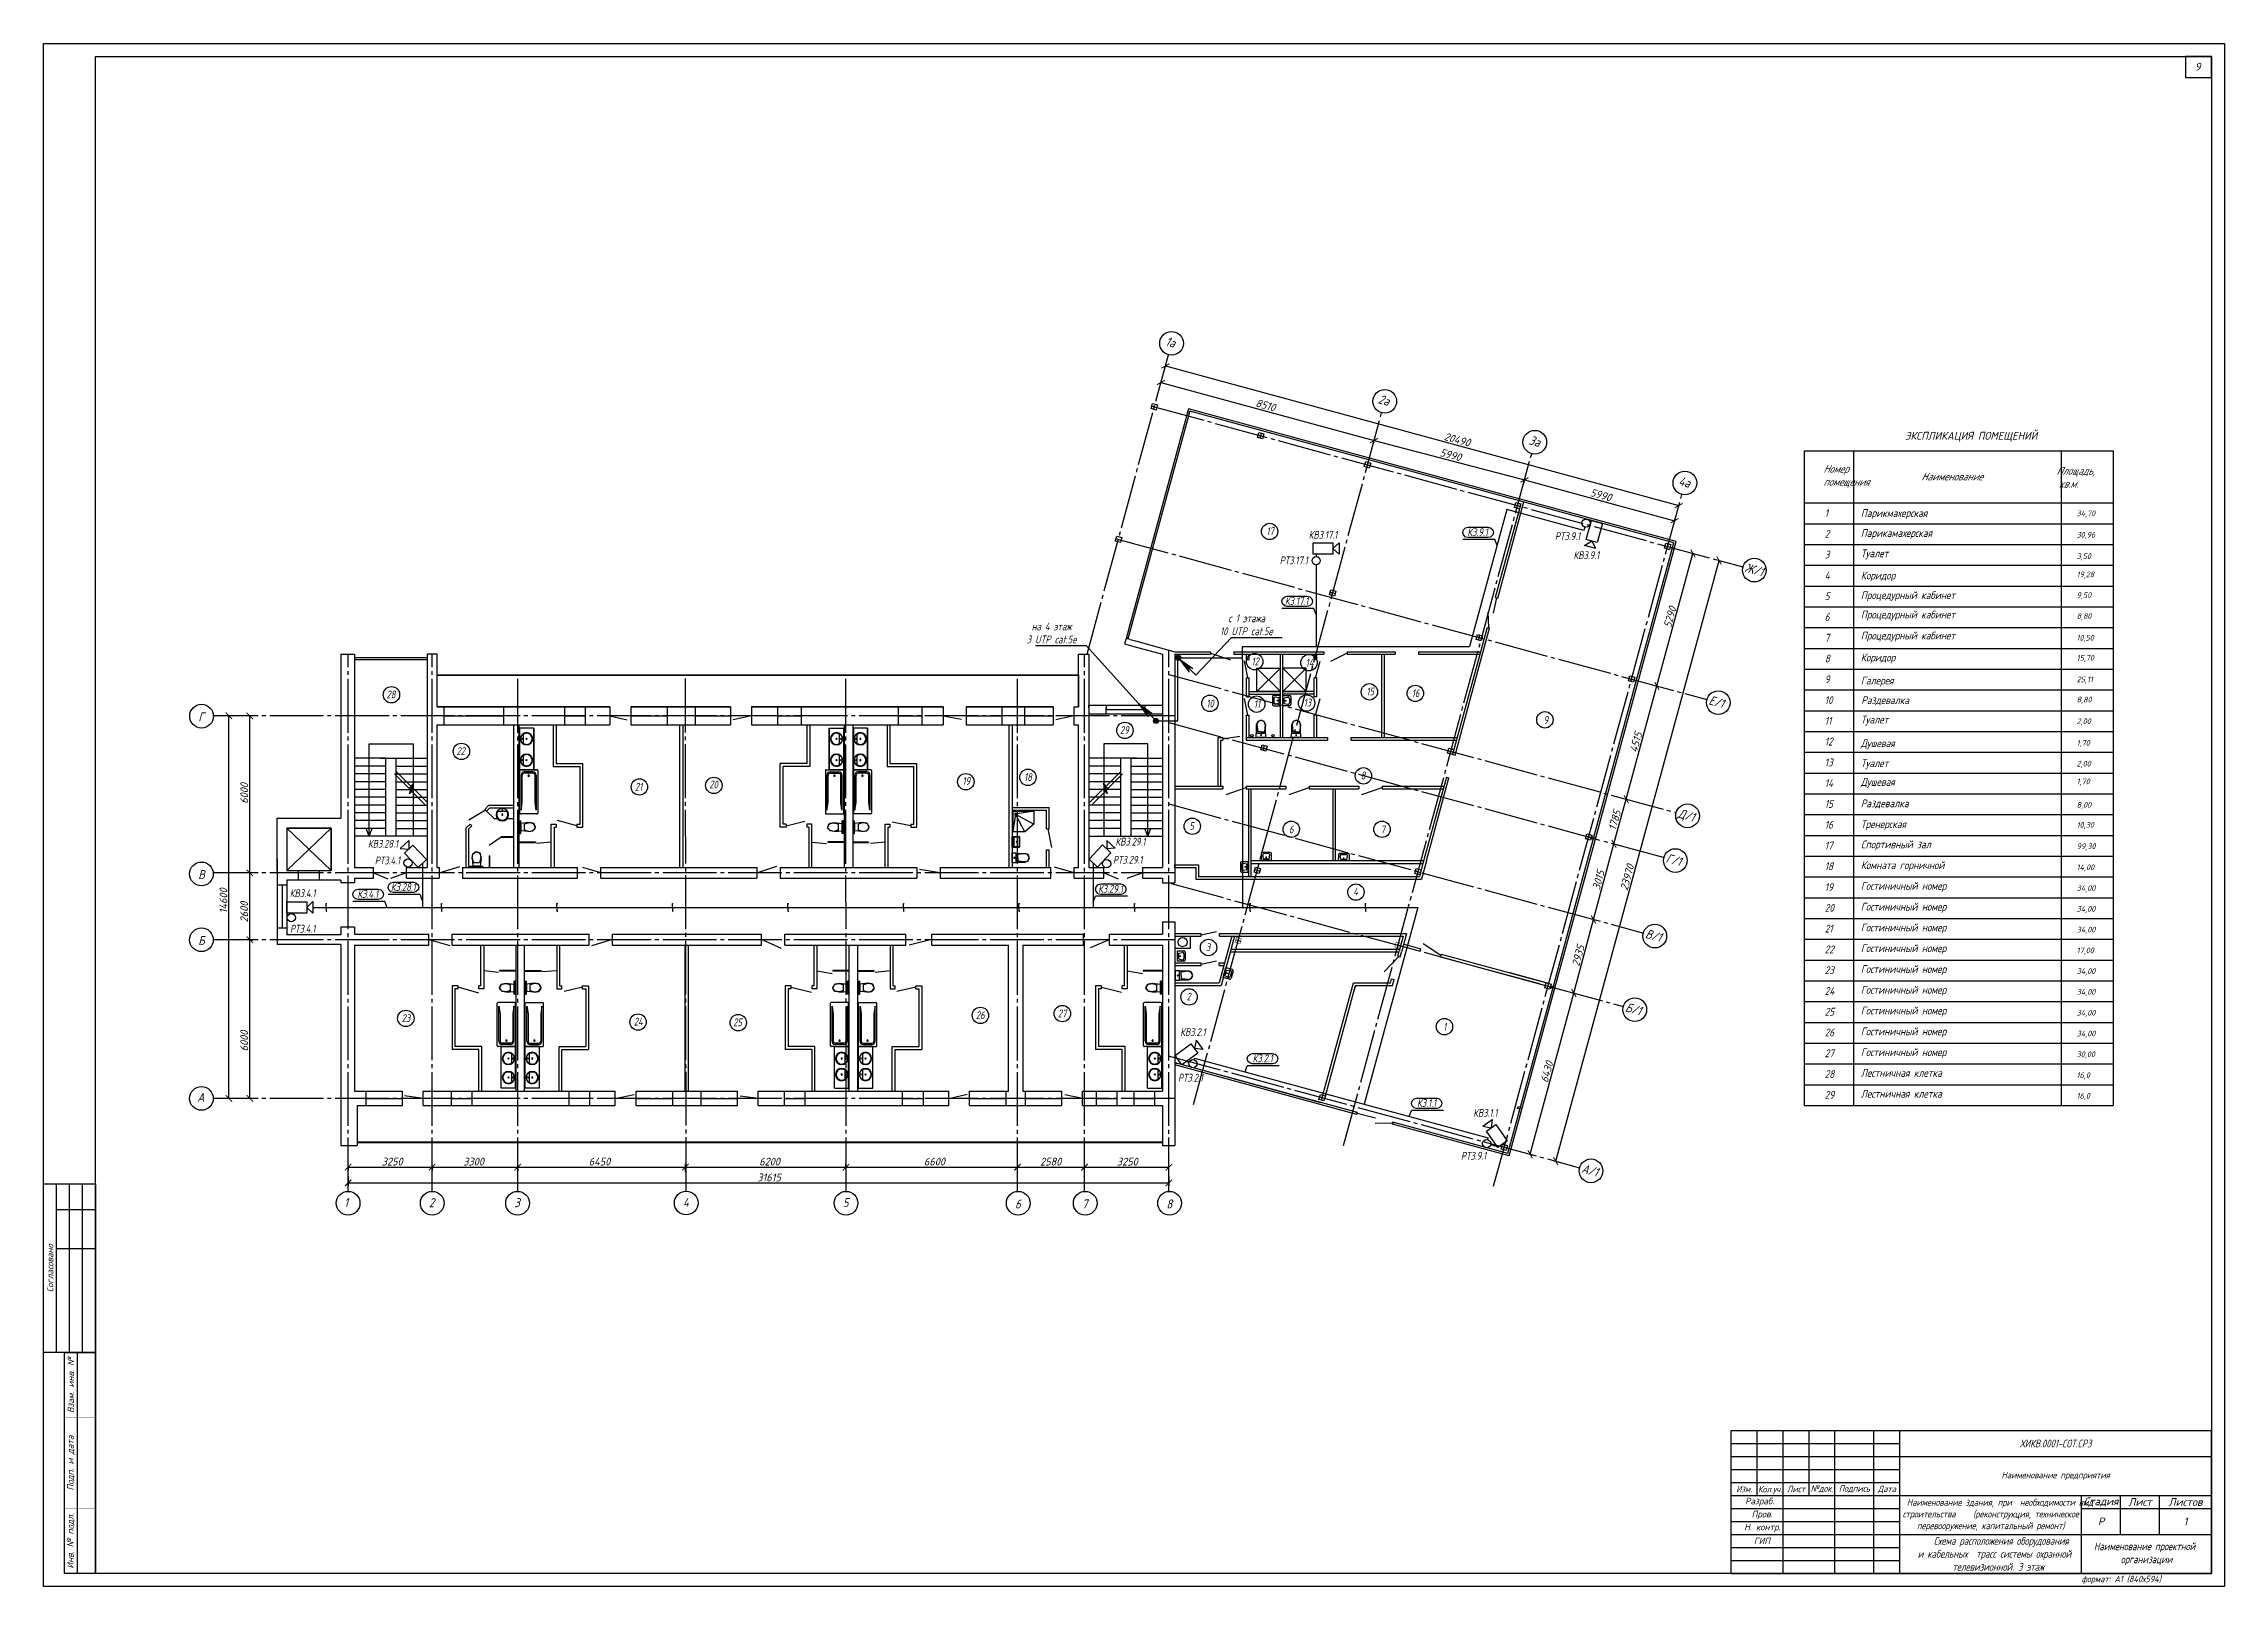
# Model space of a CAD drawing. Extents: x 7 to 847, y 44 to 638.
import ezdxf

# ---------------------------------------------------------------- set-up
doc = ezdxf.new("R2010")
doc.units = 0
for name, pattern in [('K5LT32773', [0]), ('K5LT32775', [0]), ('K5LT32782', [0]), ('K5LT32783', [0]), ('K5LT32788', [0]), ('K5LT32789', [0]), ('K5LT32790', [0]), ('K5LT32791', [0]), ('K5LT32792', [0]), ('K5LT32794', [0]), ('K5LT32795', [0]), ('K5LT32796', [0]), ('K5LT32798', [0]), ('K5LT32799', [0]), ('K5LT32800', [0]), ('K5LT32805', [0]), ('K5LT32806', [0]), ('K5LT32807', [0]), ('K5LT32808', [0]), ('K5LT32813', [0]), ('K5LT32814', [0]), ('K5LT_AXLED', [25.228283, 20.728283, -1.5, 1.5, -1.5])]:
    doc.linetypes.add(name, pattern=pattern)
doc.layers.get('0').update_dxf_attribs({"linetype": 'CONTINUOUS'})
doc.layers.get('DEFPOINTS').update_dxf_attribs({"linetype": 'CONTINUOUS'})
for name, color, linetype in [('!FRAME_FOR_DRAWING', 7, 'CONTINUOUS'), ('_FIRE_ALARM_LINE', 1, 'CONTINUOUS'), ('_SYSTEMS_FIRE_OTHER', 7, 'CONTINUOUS'), ('FIRE_ALARM', 1, 'CONTINUOUS'), ('PLINE_09', 7, 'CONTINUOUS'), ('SOZP', 1, 'CONTINUOUS'), ('ПЛАН', 7, 'CONTINUOUS'), ('СОТ', 5, 'CONTINUOUS')]:
    doc.layers.add(name, color=color, linetype=linetype)
doc.styles.add('HIK', font='isocpeui.ttf', dxfattribs={"width": 0.8})
doc.styles.add('KTEXTSTYLE', font='', dxfattribs={"width": 0.96, "height": 5})
doc.styles.add('MYTEXT', font='isocpeur.ttf', dxfattribs={"width": 0.8, "oblique": 15})
doc.styles.get('KTEXTSTYLE').set_extended_font_data('Gost Type AU')
doc.dimstyles.new('ISO-25', dxfattribs={"dimtxt": 2.5, "dimasz": 2.5, "dimexe": 1.25, "dimexo": 0.625, "dimtad": 1, "dimtxsty": 'STANDARD', "dimblk": 'ARCHTICK', "dimcen": 2.5, "dimazin": 3, "dimtfac": 1, "dimtmove": 0, "dimatfit": 3})

# ---------------------------------------------------------------- blocks, each defined once
blk = doc.blocks.new('A$C32553833')
at = {"layer": 'СОТ'}
for p, q in [((10.02, 4.43), (7.62, 2.21)), ((10.02, 0), (7.62, 2.21)), ((10.02, 4.43), (10.02, 0))]:
    blk.add_line(p, q, dxfattribs=at)
blk.add_lwpolyline([(0, 4.43), (7.62, 4.43), (7.62, 0), (0, 0)], close=True, dxfattribs=at)
blk = doc.blocks.new('_ARCHTICK')
at = {"color": 0, "linetype": 'BYBLOCK', "const_width": 0.15}
blk.add_lwpolyline([(-0.5, -0.5), (0.5, 0.5)], dxfattribs=at)
blk = doc.blocks.new('*D360')
at = {"layer": 'DEFPOINTS', "color": 0}
for p in [(86.32, 292.85), (86.56, 292.85), (87.81, 231.75)]:
    blk.add_point(p, dxfattribs=at)
at = {"layer": 'ПЛАН', "color": 0}
for p, q in [((86.56, 231.75), (86.56, 292.85)), ((86.95, 292.85), (87.81, 292.85)), ((87.18, 231.75), (85.31, 231.75))]:
    blk.add_line(p, q, dxfattribs=at)
at = {"layer": 'ПЛАН', "color": 0, "xscale": 2.5, "yscale": 2.5, "zscale": 2.5}
for p, rotation in [((86.56, 292.85), 90), ((86.56, 231.75), 270)]:
    blk.add_blockref('_ARCHTICK', p, dxfattribs=dict(at, rotation=rotation))
at = {"layer": 'ПЛАН', "color": 0, "insert": (84.43, 253.85), "char_height": 2.5, "attachment_point": 5, "rotation": 90}
blk.add_mtext('{\\fISOCPEUR|b0|i1|c204|p34;\\H1.2x;\\W0.96;6000}', dxfattribs=at)
blk = doc.blocks.new('*D361')
at = {"layer": 'DEFPOINTS', "color": 0}
for p in [(86.56, 318.6), (86.56, 318.6), (86.32, 292.85)]:
    blk.add_point(p, dxfattribs=at)
at = {"layer": 'ПЛАН', "color": 0}
for p, q in [((85.93, 318.6), (85.31, 318.6)), ((86.56, 292.85), (86.56, 318.6)), ((86.95, 292.85), (87.81, 292.85))]:
    blk.add_line(p, q, dxfattribs=at)
at = {"layer": 'ПЛАН', "color": 0, "xscale": 2.5, "yscale": 2.5, "zscale": 2.5}
for p, rotation in [((86.56, 318.6), 90), ((86.56, 292.85), 270)]:
    blk.add_blockref('_ARCHTICK', p, dxfattribs=dict(at, rotation=rotation))
at = {"layer": 'ПЛАН', "color": 0, "insert": (84.43, 303.5), "char_height": 2.5, "attachment_point": 5, "rotation": 90}
blk.add_mtext('{\\fISOCPEUR|b0|i1|c204|p34;\\H1.2x;\\W0.96;2600}', dxfattribs=at)
blk = doc.blocks.new('*D362')
at = {"layer": 'DEFPOINTS', "color": 0}
for p in [(86.56, 379.05), (86.79, 379.05), (86.56, 318.6)]:
    blk.add_point(p, dxfattribs=at)
at = {"layer": 'ПЛАН', "color": 0}
for p, q in [((86.17, 379.05), (85.31, 379.05)), ((86.56, 318.6), (86.56, 379.05)), ((85.93, 318.6), (85.31, 318.6))]:
    blk.add_line(p, q, dxfattribs=at)
at = {"layer": 'ПЛАН', "color": 0, "xscale": 2.5, "yscale": 2.5, "zscale": 2.5}
for p, rotation in [((86.56, 379.05), 90), ((86.56, 318.6), 270)]:
    blk.add_blockref('_ARCHTICK', p, dxfattribs=dict(at, rotation=rotation))
at = {"layer": 'ПЛАН', "color": 0, "insert": (84.43, 349.2), "char_height": 2.5, "attachment_point": 5, "rotation": 90}
blk.add_mtext('{\\fISOCPEUR|b0|i1|c204|p34;\\H1.2x;\\W0.96;6000}', dxfattribs=at)
blk = doc.blocks.new('*D363')
at = {"layer": 'DEFPOINTS', "color": 0}
for p in [(78.51, 379.05), (80.72, 379.05), (80.72, 231.75)]:
    blk.add_point(p, dxfattribs=at)
at = {"layer": 'ПЛАН', "color": 0}
for p, q in [((80.1, 379.05), (77.26, 379.05)), ((78.51, 231.75), (78.51, 379.05)), ((80.1, 231.75), (77.26, 231.75))]:
    blk.add_line(p, q, dxfattribs=at)
at = {"layer": 'ПЛАН', "color": 0, "xscale": 2.5, "yscale": 2.5, "zscale": 2.5}
for p, rotation in [((78.51, 379.05), 90), ((78.51, 231.75), 270)]:
    blk.add_blockref('_ARCHTICK', p, dxfattribs=dict(at, rotation=rotation))
at = {"layer": 'ПЛАН', "color": 0, "insert": (76.39, 307.82), "char_height": 2.5, "attachment_point": 5, "rotation": 90}
blk.add_mtext('{\\fISOCPEUR|b0|i1|c204|p34;\\H1.2x;\\W0.96;14600}', dxfattribs=at)
blk = doc.blocks.new('*D364')
at = {"layer": 'DEFPOINTS', "color": 0}
for p in [(124.43, 205.77), (156.78, 205.77), (156.78, 205.28)]:
    blk.add_point(p, dxfattribs=at)
at = {"layer": 'ПЛАН', "color": 0}
for p, q in [((124.43, 205.28), (156.78, 205.28)), ((124.43, 205.15), (124.43, 204.03)), ((156.78, 205.15), (156.78, 204.03))]:
    blk.add_line(p, q, dxfattribs=at)
at = {"layer": 'ПЛАН', "color": 0, "xscale": 2.5, "yscale": 2.5, "zscale": 2.5, "rotation": 180}
blk.add_blockref('_ARCHTICK', (124.43, 205.28), dxfattribs=at)
at = {"layer": 'ПЛАН', "color": 0, "xscale": 2.5, "yscale": 2.5, "zscale": 2.5}
blk.add_blockref('_ARCHTICK', (156.78, 205.28), dxfattribs=at)
at = {"layer": 'ПЛАН', "color": 0, "insert": (141.43, 207.41), "char_height": 2.5, "attachment_point": 5}
blk.add_mtext('{\\fISOCPEUR|b0|i1|c204|p34;\\H1.2x;\\W0.96;3250}', dxfattribs=at)
blk = doc.blocks.new('*D365')
at = {"layer": 'DEFPOINTS', "color": 0}
for p in [(156.78, 205.77), (189.77, 205.28), (189.77, 205.28)]:
    blk.add_point(p, dxfattribs=at)
at = {"layer": 'ПЛАН', "color": 0}
for p, q in [((156.78, 205.28), (189.77, 205.28)), ((156.78, 205.15), (156.78, 204.03)), ((189.77, 204.66), (189.77, 204.03))]:
    blk.add_line(p, q, dxfattribs=at)
at = {"layer": 'ПЛАН', "color": 0, "xscale": 2.5, "yscale": 2.5, "zscale": 2.5, "rotation": 180}
blk.add_blockref('_ARCHTICK', (156.78, 205.28), dxfattribs=at)
at = {"layer": 'ПЛАН', "color": 0, "xscale": 2.5, "yscale": 2.5, "zscale": 2.5}
blk.add_blockref('_ARCHTICK', (189.77, 205.28), dxfattribs=at)
at = {"layer": 'ПЛАН', "color": 0, "insert": (172.77, 207.41), "char_height": 2.5, "attachment_point": 5}
blk.add_mtext('{\\fISOCPEUR|b0|i1|c204|p34;\\H1.2x;\\W0.96;3300}', dxfattribs=at)
blk = doc.blocks.new('*D366')
at = {"layer": 'DEFPOINTS', "color": 0}
for p in [(189.77, 205.28), (254.38, 205.28), (254.38, 202.77)]:
    blk.add_point(p, dxfattribs=at)
at = {"layer": 'ПЛАН', "color": 0}
for p, q in [((189.77, 205.28), (254.38, 205.28)), ((189.77, 204.66), (189.77, 204.03)), ((254.38, 203.39), (254.38, 206.53))]:
    blk.add_line(p, q, dxfattribs=at)
at = {"layer": 'ПЛАН', "color": 0, "xscale": 2.5, "yscale": 2.5, "zscale": 2.5, "rotation": 180}
blk.add_blockref('_ARCHTICK', (189.77, 205.28), dxfattribs=at)
at = {"layer": 'ПЛАН', "color": 0, "xscale": 2.5, "yscale": 2.5, "zscale": 2.5}
blk.add_blockref('_ARCHTICK', (254.38, 205.28), dxfattribs=at)
at = {"layer": 'ПЛАН', "color": 0, "insert": (221.27, 207.41), "char_height": 2.5, "attachment_point": 5}
blk.add_mtext('{\\fISOCPEUR|b0|i1|c204|p34;\\H1.2x;\\W0.96;6450}', dxfattribs=at)
blk = doc.blocks.new('*D367')
at = {"layer": 'DEFPOINTS', "color": 0}
for p in [(254.38, 202.77), (316.16, 205.28), (316.16, 204.15)]:
    blk.add_point(p, dxfattribs=at)
at = {"layer": 'ПЛАН', "color": 0}
for p, q in [((254.38, 203.39), (254.38, 206.53)), ((254.38, 205.28), (316.16, 205.28)), ((316.16, 204.78), (316.16, 206.53))]:
    blk.add_line(p, q, dxfattribs=at)
at = {"layer": 'ПЛАН', "color": 0, "xscale": 2.5, "yscale": 2.5, "zscale": 2.5, "rotation": 180}
blk.add_blockref('_ARCHTICK', (254.38, 205.28), dxfattribs=at)
at = {"layer": 'ПЛАН', "color": 0, "xscale": 2.5, "yscale": 2.5, "zscale": 2.5}
blk.add_blockref('_ARCHTICK', (316.16, 205.28), dxfattribs=at)
at = {"layer": 'ПЛАН', "color": 0, "insert": (286.78, 207.41), "char_height": 2.5, "attachment_point": 5}
blk.add_mtext('{\\fISOCPEUR|b0|i1|c204|p34;\\H1.2x;\\W0.96;6200}', dxfattribs=at)
blk = doc.blocks.new('*D368')
at = {"layer": 'DEFPOINTS', "color": 0}
for p in [(316.16, 204.15), (382.28, 205.28), (382.28, 202.77)]:
    blk.add_point(p, dxfattribs=at)
at = {"layer": 'ПЛАН', "color": 0}
for p, q in [((316.16, 204.78), (316.16, 206.53)), ((316.16, 205.28), (382.28, 205.28)), ((382.28, 203.39), (382.28, 206.53))]:
    blk.add_line(p, q, dxfattribs=at)
at = {"layer": 'ПЛАН', "color": 0, "xscale": 2.5, "yscale": 2.5, "zscale": 2.5, "rotation": 180}
blk.add_blockref('_ARCHTICK', (316.16, 205.28), dxfattribs=at)
at = {"layer": 'ПЛАН', "color": 0, "xscale": 2.5, "yscale": 2.5, "zscale": 2.5}
blk.add_blockref('_ARCHTICK', (382.28, 205.28), dxfattribs=at)
at = {"layer": 'ПЛАН', "color": 0, "insert": (350.28, 207.41), "char_height": 2.5, "attachment_point": 5}
blk.add_mtext('{\\fISOCPEUR|b0|i1|c204|p34;\\H1.2x;\\W0.96;6600}', dxfattribs=at)
blk = doc.blocks.new('*D369')
at = {"layer": 'DEFPOINTS', "color": 0}
for p in [(382.28, 202.77), (408.08, 205.28), (408.08, 203.75)]:
    blk.add_point(p, dxfattribs=at)
at = {"layer": 'ПЛАН', "color": 0}
for p, q in [((382.28, 203.39), (382.28, 206.53)), ((382.28, 205.28), (408.08, 205.28)), ((408.08, 204.38), (408.08, 206.53))]:
    blk.add_line(p, q, dxfattribs=at)
at = {"layer": 'ПЛАН', "color": 0, "xscale": 2.5, "yscale": 2.5, "zscale": 2.5, "rotation": 180}
blk.add_blockref('_ARCHTICK', (382.28, 205.28), dxfattribs=at)
at = {"layer": 'ПЛАН', "color": 0, "xscale": 2.5, "yscale": 2.5, "zscale": 2.5}
blk.add_blockref('_ARCHTICK', (408.08, 205.28), dxfattribs=at)
at = {"layer": 'ПЛАН', "color": 0, "insert": (395.08, 207.41), "char_height": 2.5, "attachment_point": 5}
blk.add_mtext('{\\fISOCPEUR|b0|i1|c204|p34;\\H1.2x;\\W0.96;2580}', dxfattribs=at)
blk = doc.blocks.new('*D370')
at = {"layer": 'DEFPOINTS', "color": 0}
for p in [(408.08, 203.75), (440.58, 205.28), (440.58, 204.52)]:
    blk.add_point(p, dxfattribs=at)
at = {"layer": 'ПЛАН', "color": 0}
for p, q in [((408.08, 204.38), (408.08, 206.53)), ((408.08, 205.28), (440.58, 205.28)), ((440.58, 205.15), (440.58, 206.53))]:
    blk.add_line(p, q, dxfattribs=at)
at = {"layer": 'ПЛАН', "color": 0, "xscale": 2.5, "yscale": 2.5, "zscale": 2.5, "rotation": 180}
blk.add_blockref('_ARCHTICK', (408.08, 205.28), dxfattribs=at)
at = {"layer": 'ПЛАН', "color": 0, "xscale": 2.5, "yscale": 2.5, "zscale": 2.5}
blk.add_blockref('_ARCHTICK', (440.58, 205.28), dxfattribs=at)
at = {"layer": 'ПЛАН', "color": 0, "insert": (424.58, 207.41), "char_height": 2.5, "attachment_point": 5}
blk.add_mtext('{\\fISOCPEUR|b0|i1|c204|p34;\\H1.2x;\\W0.96;3250}', dxfattribs=at)
blk = doc.blocks.new('*D371')
at = {"layer": 'DEFPOINTS', "color": 0}
for p in [(124.43, 202.36), (440.58, 202.36), (440.58, 199.22)]:
    blk.add_point(p, dxfattribs=at)
at = {"layer": 'ПЛАН', "color": 0}
for p, q in [((124.43, 201.74), (124.43, 197.97)), ((440.58, 201.74), (440.58, 197.97)), ((124.43, 199.22), (440.58, 199.22))]:
    blk.add_line(p, q, dxfattribs=at)
at = {"layer": 'ПЛАН', "color": 0, "xscale": 2.5, "yscale": 2.5, "zscale": 2.5, "rotation": 180}
blk.add_blockref('_ARCHTICK', (124.43, 199.22), dxfattribs=at)
at = {"layer": 'ПЛАН', "color": 0, "xscale": 2.5, "yscale": 2.5, "zscale": 2.5}
blk.add_blockref('_ARCHTICK', (440.58, 199.22), dxfattribs=at)
at = {"layer": 'ПЛАН', "color": 0, "insert": (286.58, 201.34), "char_height": 2.5, "attachment_point": 5}
blk.add_mtext('{\\fISOCPEUR|b0|i1|c204|p34;\\H1.2x;\\W0.96;31615}', dxfattribs=at)
blk = doc.blocks.new('*D372')
at = {"layer": 'DEFPOINTS', "color": 0}
for p in [(596.59, 272.3), (596.59, 272.3), (579.72, 210.25)]:
    blk.add_point(p, dxfattribs=at)
at = {"layer": 'ПЛАН', "color": 0}
for p, q in [((579.72, 210.25), (596.59, 272.3)), ((597.2, 272.13), (597.8, 271.97)), ((580.32, 210.09), (580.92, 209.92))]:
    blk.add_line(p, q, dxfattribs=at)
at = {"layer": 'ПЛАН', "color": 0, "xscale": 2.5, "yscale": 2.5, "zscale": 2.5}
for p, rotation in [((596.59, 272.3), 74.78394000000236), ((579.72, 210.25), 254.7839400000024)]:
    blk.add_blockref('_ARCHTICK', p, dxfattribs=dict(at, rotation=rotation))
at = {"layer": 'ПЛАН', "color": 0, "insert": (586.15, 241.98), "char_height": 2.5, "attachment_point": 5, "rotation": 74.78394}
blk.add_mtext('{\\fISOCPEUR|b0|i1|c204|p34;\\H1.2x;\\W0.96;6430}', dxfattribs=at)
blk = doc.blocks.new('*D373')
at = {"layer": 'DEFPOINTS', "color": 0}
for p in [(604.12, 300.66), (604.12, 300.66), (596.59, 272.3)]:
    blk.add_point(p, dxfattribs=at)
at = {"layer": 'ПЛАН', "color": 0}
for p, q in [((596.59, 272.3), (604.12, 300.66)), ((604.73, 300.5), (605.33, 300.34)), ((597.2, 272.14), (597.8, 271.98))]:
    blk.add_line(p, q, dxfattribs=at)
at = {"layer": 'ПЛАН', "color": 0, "xscale": 2.5, "yscale": 2.5, "zscale": 2.5}
for p, rotation in [((604.12, 300.66), 75.14174646115279), ((596.59, 272.3), 255.1417464611528)]:
    blk.add_blockref('_ARCHTICK', p, dxfattribs=dict(at, rotation=rotation))
at = {"layer": 'ПЛАН', "color": 0, "insert": (598.22, 286.71), "char_height": 2.5, "attachment_point": 5, "rotation": 75.14175}
blk.add_mtext('{\\fISOCPEUR|b0|i1|c204|p34;\\H1.2x;\\W0.96;2935}', dxfattribs=at)
blk = doc.blocks.new('*D374')
at = {"layer": 'DEFPOINTS', "color": 0}
for p in [(612.03, 329.76), (612.03, 329.76), (604.12, 300.66)]:
    blk.add_point(p, dxfattribs=at)
at = {"layer": 'ПЛАН', "color": 0}
for p, q in [((604.12, 300.66), (612.03, 329.76)), ((612.64, 329.59), (613.24, 329.43)), ((604.72, 300.5), (605.33, 300.34))]:
    blk.add_line(p, q, dxfattribs=at)
at = {"layer": 'ПЛАН', "color": 0, "xscale": 2.5, "yscale": 2.5, "zscale": 2.5}
for p, rotation in [((612.03, 329.76), 74.78394000000415), ((604.12, 300.66), 254.7839400000042)]:
    blk.add_blockref('_ARCHTICK', p, dxfattribs=dict(at, rotation=rotation))
at = {"layer": 'ПЛАН', "color": 0, "insert": (606.05, 315.84), "char_height": 2.5, "attachment_point": 5, "rotation": 74.78394}
blk.add_mtext('{\\fISOCPEUR|b0|i1|c204|p34;\\H1.2x;\\W0.96;3015}', dxfattribs=at)
blk = doc.blocks.new('*D375')
at = {"layer": 'DEFPOINTS', "color": 0}
for p in [(616.72, 346.98), (616.72, 346.98), (612.03, 329.76)]:
    blk.add_point(p, dxfattribs=at)
at = {"layer": 'ПЛАН', "color": 0}
for p, q in [((612.03, 329.76), (616.72, 346.98)), ((617.32, 346.82), (617.93, 346.65)), ((612.64, 329.59), (613.24, 329.43))]:
    blk.add_line(p, q, dxfattribs=at)
at = {"layer": 'ПЛАН', "color": 0, "xscale": 2.5, "yscale": 2.5, "zscale": 2.5}
for p, rotation in [((616.72, 346.98), 74.78394000002545), ((612.03, 329.76), 254.7839400000255)]:
    blk.add_blockref('_ARCHTICK', p, dxfattribs=dict(at, rotation=rotation))
at = {"layer": 'ПЛАН', "color": 0, "insert": (612.29, 338.86), "char_height": 2.5, "attachment_point": 5, "rotation": 74.78394}
blk.add_mtext('{\\fISOCPEUR|b0|i1|c204|p34;\\H1.2x;\\W0.96;1785}', dxfattribs=at)
blk = doc.blocks.new('*D376')
at = {"layer": 'DEFPOINTS', "color": 0}
for p in [(628.57, 390.55), (628.57, 390.55), (616.72, 346.98)]:
    blk.add_point(p, dxfattribs=at)
at = {"layer": 'ПЛАН', "color": 0}
for p, q in [((616.72, 346.98), (628.57, 390.55)), ((629.17, 390.39), (629.78, 390.22)), ((617.32, 346.82), (617.93, 346.65))]:
    blk.add_line(p, q, dxfattribs=at)
at = {"layer": 'ПЛАН', "color": 0, "xscale": 2.5, "yscale": 2.5, "zscale": 2.5}
for p, rotation in [((628.57, 390.55), 74.7839400000024), ((616.72, 346.98), 254.7839400000024)]:
    blk.add_blockref('_ARCHTICK', p, dxfattribs=dict(at, rotation=rotation))
at = {"layer": 'ПЛАН', "color": 0, "insert": (620.48, 368.91), "char_height": 2.5, "attachment_point": 5, "rotation": 74.78394}
blk.add_mtext('{\\fISOCPEUR|b0|i1|c204|p34;\\H1.2x;\\W0.96;4515}', dxfattribs=at)
blk = doc.blocks.new('*D377')
at = {"layer": 'DEFPOINTS', "color": 0}
for p in [(642.45, 441.59), (642.45, 441.59), (628.57, 390.55)]:
    blk.add_point(p, dxfattribs=at)
at = {"layer": 'ПЛАН', "color": 0}
for p, q in [((628.57, 390.55), (642.45, 441.59)), ((643.06, 441.43), (643.66, 441.27)), ((629.17, 390.39), (629.78, 390.22))]:
    blk.add_line(p, q, dxfattribs=at)
at = {"layer": 'ПЛАН', "color": 0, "xscale": 2.5, "yscale": 2.5, "zscale": 2.5}
for p, rotation in [((642.45, 441.59), 74.78394000000644), ((628.57, 390.55), 254.7839400000065)]:
    blk.add_blockref('_ARCHTICK', p, dxfattribs=dict(at, rotation=rotation))
at = {"layer": 'ПЛАН', "color": 0, "insert": (633.58, 417.06), "char_height": 2.5, "attachment_point": 5, "rotation": 74.78394}
blk.add_mtext('{\\fISOCPEUR|b0|i1|c204|p34;\\H1.2x;\\W0.96;5290}', dxfattribs=at)
blk = doc.blocks.new('*D378')
at = {"layer": 'DEFPOINTS', "color": 0}
for p in [(651.26, 439.2), (652.5, 438.86), (588.34, 207.9)]:
    blk.add_point(p, dxfattribs=at)
at = {"layer": 'ПЛАН', "color": 0}
for p, q in [((589.59, 207.57), (652.5, 438.86)), ((651.86, 439.04), (653.71, 438.53)), ((588.95, 207.74), (590.79, 207.24))]:
    blk.add_line(p, q, dxfattribs=at)
at = {"layer": 'ПЛАН', "color": 0, "xscale": 2.5, "yscale": 2.5, "zscale": 2.5}
for p, rotation in [((652.5, 438.86), 74.78394000000642), ((589.59, 207.57), 254.7839400000065)]:
    blk.add_blockref('_ARCHTICK', p, dxfattribs=dict(at, rotation=rotation))
at = {"layer": 'ПЛАН', "color": 0, "insert": (617.1, 316.88), "char_height": 2.5, "attachment_point": 5, "rotation": 74.78394}
blk.add_mtext('{\\fISOCPEUR|b0|i1|c204|p34;\\H1.2x;\\W0.96;23970}', dxfattribs=at)
blk = doc.blocks.new('*D379')
at = {"layer": 'DEFPOINTS', "color": 0}
for p in [(437.51, 507.39), (519.63, 485.05), (519.64, 485.07)]:
    blk.add_point(p, dxfattribs=at)
at = {"layer": 'ПЛАН', "color": 0}
for p, q in [((437.52, 507.41), (519.64, 485.07)), ((437.68, 507.99), (437.85, 508.61)), ((519.8, 485.66), (519.96, 486.28))]:
    blk.add_line(p, q, dxfattribs=at)
at = {"layer": 'ПЛАН', "color": 0, "xscale": 2.5, "yscale": 2.5, "zscale": 2.5}
for p, rotation in [((437.52, 507.41), 164.7839400000084), ((519.64, 485.07), 344.7839400000084)]:
    blk.add_blockref('_ARCHTICK', p, dxfattribs=dict(at, rotation=rotation))
at = {"layer": 'ПЛАН', "color": 0, "insert": (477.83, 498.64), "char_height": 2.5, "attachment_point": 5, "rotation": 344.78394}
blk.add_mtext('{\\fISOCPEUR|b0|i1|c204|p34;\\H1.2x;\\W0.96;8510}', dxfattribs=at)
blk = doc.blocks.new('*D380')
at = {"layer": 'DEFPOINTS', "color": 0}
for p in [(519.63, 485.05), (577.59, 469.9), (577.59, 469.9)]:
    blk.add_point(p, dxfattribs=at)
at = {"layer": 'ПЛАН', "color": 0}
for p, q in [((519.47, 484.45), (519.31, 483.84)), ((519.63, 485.05), (577.59, 469.9)), ((577.43, 469.3), (577.27, 468.7))]:
    blk.add_line(p, q, dxfattribs=at)
at = {"layer": 'ПЛАН', "color": 0, "xscale": 2.5, "yscale": 2.5, "zscale": 2.5}
for p, rotation in [((519.63, 485.05), 165.3522686192102), ((577.59, 469.9), 345.3522686192102)]:
    blk.add_blockref('_ARCHTICK', p, dxfattribs=dict(at, rotation=rotation))
at = {"layer": 'ПЛАН', "color": 0, "insert": (549.1, 479.55), "char_height": 2.5, "attachment_point": 5, "rotation": 345.35227}
blk.add_mtext('{\\fISOCPEUR|b0|i1|c204|p34;\\H1.2x;\\W0.96;5990}', dxfattribs=at)
blk = doc.blocks.new('*D381')
at = {"layer": 'DEFPOINTS', "color": 0}
for p in [(577.59, 469.9), (635.33, 453.99), (635.39, 454.18)]:
    blk.add_point(p, dxfattribs=at)
at = {"layer": 'ПЛАН', "color": 0}
for p, q in [((577.75, 470.51), (577.92, 471.11)), ((577.59, 469.9), (635.39, 454.18)), ((635.5, 454.59), (635.72, 455.39))]:
    blk.add_line(p, q, dxfattribs=at)
at = {"layer": 'ПЛАН', "color": 0, "xscale": 2.5, "yscale": 2.5, "zscale": 2.5}
for p, rotation in [((577.59, 469.9), 164.7839399999152), ((635.39, 454.18), 344.7839399999153)]:
    blk.add_blockref('_ARCHTICK', p, dxfattribs=dict(at, rotation=rotation))
at = {"layer": 'ПЛАН', "color": 0, "insert": (607, 464.11), "char_height": 2.5, "attachment_point": 5, "rotation": 344.78394}
blk.add_mtext('{\\fISOCPEUR|b0|i1|c204|p34;\\H1.2x;\\W0.96;5990}', dxfattribs=at)
blk = doc.blocks.new('*D382')
at = {"layer": 'DEFPOINTS', "color": 0}
for p in [(439.63, 515.16), (636.97, 460.01), (637.35, 461.38)]:
    blk.add_point(p, dxfattribs=at)
at = {"layer": 'ПЛАН', "color": 0}
for p, q in [((439.46, 514.56), (438.93, 512.58)), ((439.26, 513.79), (636.97, 460.01)), ((637.18, 460.78), (636.64, 458.81))]:
    blk.add_line(p, q, dxfattribs=at)
at = {"layer": 'ПЛАН', "color": 0, "xscale": 2.5, "yscale": 2.5, "zscale": 2.5}
for p, rotation in [((439.26, 513.79), 164.7839400000057), ((636.97, 460.01), 344.7839400000058)]:
    blk.add_blockref('_ARCHTICK', p, dxfattribs=dict(at, rotation=rotation))
at = {"layer": 'ПЛАН', "color": 0, "insert": (551.65, 485.42), "char_height": 2.5, "attachment_point": 5, "rotation": 344.78394, "style": 'HIK'}
blk.add_mtext('{\\H1.2x;\\W0.96;20490}', dxfattribs=at)
blk = doc.blocks.new('*U386')
at = {"layer": '_SYSTEMS_FIRE_OTHER'}
h = blk.add_hatch(color=7, dxfattribs=at)
h.dxf.hatch_style = 1
edge = h.paths.add_edge_path()
edge.add_arc((0, 0), 96, 270, 630)
h = blk.add_hatch(color=7, dxfattribs=at)
h.dxf.hatch_style = 1
h.paths.add_polyline_path([(50, -50), (421, -558), (359, -358)])
h.paths.add_polyline_path([(50, -50), (359, -358), (559, -420)])
at = {"layer": '_SYSTEMS_FIRE_OTHER', "color": 7}
for p, q in [((50, -50), (673, -671)), ((50, -50), (421, -558)), ((50, -50), (559, -420)), ((421, -558), (359, -358)), ((559, -420), (359, -358))]:
    blk.add_line(p, q, dxfattribs=at)
blk.add_circle((0, 0), 96, dxfattribs=at)
blk = doc.blocks.new('*U385')
at = {"layer": '_SYSTEMS_FIRE_OTHER'}
h = blk.add_hatch(color=7, dxfattribs=at)
h.dxf.hatch_style = 1
h.paths.add_polyline_path([(-673, 671), (-301, 162), (-364, 363)])
h.paths.add_polyline_path([(-673, 671), (-364, 363), (-163, 301)])
h = blk.add_hatch(color=7, dxfattribs=at)
h.dxf.hatch_style = 1
edge = h.paths.add_edge_path()
edge.add_arc((0, 0), 96, 90, 450)
at = {"layer": '_SYSTEMS_FIRE_OTHER', "color": 7}
for p, q in [((-673, 671), (-301, 162)), ((-673, 671), (-163, 301)), ((-50, 50), (-673, 671)), ((-301, 162), (-364, 363)), ((-163, 301), (-364, 363))]:
    blk.add_line(p, q, dxfattribs=at)
blk.add_circle((0, 0), 96, dxfattribs=at)
blk = doc.blocks.new('A$C37E27DF6')
at = {"color": 5}
for p, q in [((0, 2.12), (0.22, 2.12)), ((0, 0), (0.22, 0))]:
    blk.add_line(p, q, dxfattribs=at)
for points in [[(0, 1.06), (0, 2.12)], [(0, 1.06), (0, 0)]]:
    blk.add_lwpolyline(points, dxfattribs=at)

msp = doc.modelspace()

# ---------------------------------------------------------------- linework, layer by layer
at = {"layer": '!FRAME_FOR_DRAWING', "color": 7}
for points in [[(7.147, 43.874), (7.147, 637.874), (847.147, 637.874), (847.147, 43.874), (7.147, 43.874)], [(12.147, 133.874), (12.147, 198.874)], [(17.147, 133.874), (17.147, 198.874)], [(22.147, 133.874), (22.147, 198.874)], [(27.147, 188.874), (12.147, 188.874)], [(27.147, 173.874), (12.147, 173.874)], [(20.147, 48.874), (20.147, 133.874)]]:
    msp.add_lwpolyline(points, dxfattribs=at)
for points in [[(27.147, 48.874), (27.147, 632.874), (842.147, 632.874), (842.147, 48.874)], [(842.147, 632.874), (832.147, 632.874), (832.147, 624.874), (842.147, 624.874)], [(7.147, 133.874), (7.147, 198.874), (27.147, 198.874), (27.147, 133.874), (27.147, 48.874), (15.147, 48.874), (15.147, 133.874), (27.147, 133.874)]]:
    msp.add_lwpolyline(points, close=True, dxfattribs=at)
at = {"layer": '!FRAME_FOR_DRAWING', "color": 7, "const_width": 0.1}
for points in [[(27.147, 153.874), (12.147, 153.874)], [(27.147, 108.874), (15.147, 108.874)], [(27.147, 73.874), (15.147, 73.874)]]:
    msp.add_lwpolyline(points, dxfattribs=at)
at = {"color": 0}
for p, q in [((553.811, 449.663), (554.056, 450.622)), ((554.056, 448.704), (553.811, 449.663)), ((554.056, 450.622), (554.852, 451.418)), ((554.852, 447.908), (554.056, 448.704)), ((554.852, 451.418), (555.811, 451.663)), ((555.811, 447.663), (554.852, 447.908)), ((555.811, 451.663), (563.56, 451.663)), ((555.811, 451.663), (555.811, 451.663)), ((563.56, 447.663), (555.811, 447.663)), ((563.56, 451.663), (564.519, 451.418)), ((564.519, 447.908), (563.56, 447.663)), ((564.519, 451.418), (565.316, 450.622)), ((565.316, 448.704), (564.519, 447.908)), ((565.316, 450.622), (565.56, 449.663)), ((565.56, 449.663), (565.316, 448.704)), ((484.149, 423.159), (484.394, 424.117)), ((484.394, 422.2), (484.149, 423.159)), ((484.394, 424.117), (485.19, 424.914)), ((485.19, 421.403), (484.394, 422.2)), ((485.19, 424.914), (486.149, 425.159)), ((486.149, 421.159), (485.19, 421.403)), ((486.149, 425.159), (493.898, 425.159)), ((486.149, 425.159), (486.149, 425.159)), ((493.898, 421.159), (486.149, 421.159)), ((493.898, 425.159), (494.857, 424.914)), ((494.857, 421.403), (493.898, 421.159)), ((494.857, 424.914), (495.653, 424.117)), ((495.653, 422.2), (494.857, 421.403)), ((495.653, 424.117), (495.898, 423.159)), ((495.898, 423.159), (495.653, 422.2)), ((126.293, 310.345), (126.538, 311.304)), ((126.538, 311.304), (127.334, 312.1)), ((127.334, 312.1), (128.293, 312.345)), ((128.293, 312.345), (136.042, 312.345)), ((128.293, 312.345), (128.293, 312.345)), ((136.042, 312.345), (137.001, 312.1)), ((137.001, 312.1), (137.798, 311.304)), ((137.798, 311.304), (138.042, 310.345)), ((139.866, 313.022), (140.111, 313.98)), ((140.111, 312.063), (139.866, 313.022)), ((140.111, 313.98), (140.907, 314.777)), ((140.907, 311.266), (140.111, 312.063)), ((140.907, 314.777), (141.866, 315.022)), ((141.866, 311.022), (140.907, 311.266)), ((141.866, 315.022), (149.616, 315.022)), ((141.866, 315.022), (141.866, 315.022)), ((149.616, 311.022), (141.866, 311.022)), ((149.616, 315.022), (150.574, 314.777)), ((150.574, 311.266), (149.616, 311.022)), ((150.574, 314.777), (151.371, 313.98)), ((151.371, 312.063), (150.574, 311.266)), ((151.371, 313.98), (151.616, 313.022)), ((151.616, 313.022), (151.371, 312.063)), ((412.314, 312.318), (412.559, 313.277)), ((412.559, 311.359), (412.314, 312.318)), ((412.559, 313.277), (413.356, 314.073)), ((413.356, 310.563), (412.559, 311.359)), ((413.356, 314.073), (414.314, 314.318)), ((414.314, 314.318), (422.064, 314.318)), ((414.314, 314.318), (414.314, 314.318)), ((422.064, 314.318), (423.023, 314.073)), ((423.023, 314.073), (423.819, 313.277)), ((423.819, 311.359), (423.023, 310.563)), ((423.819, 313.277), (424.064, 312.318)), ((424.064, 312.318), (423.819, 311.359)), ((126.538, 309.386), (126.293, 310.345)), ((127.334, 308.59), (126.538, 309.386)), ((128.293, 308.345), (127.334, 308.59)), ((136.042, 308.345), (128.293, 308.345)), ((137.001, 308.59), (136.042, 308.345)), ((137.798, 309.386), (137.001, 308.59)), ((138.042, 310.345), (137.798, 309.386)), ((414.314, 310.318), (413.356, 310.563)), ((422.064, 310.318), (414.314, 310.318)), ((423.023, 310.563), (422.064, 310.318)), ((470.798, 247.057), (471.043, 248.016)), ((471.043, 246.098), (470.798, 247.057)), ((471.043, 248.016), (471.84, 248.812)), ((471.84, 245.302), (471.043, 246.098)), ((471.84, 248.812), (472.798, 249.057)), ((472.798, 245.057), (471.84, 245.302)), ((472.798, 249.057), (480.548, 249.057)), ((472.798, 249.057), (472.798, 249.057)), ((480.548, 245.057), (472.798, 245.057)), ((480.548, 249.057), (481.506, 248.812)), ((481.506, 245.302), (480.548, 245.057)), ((481.506, 248.812), (482.303, 248.016)), ((482.303, 246.098), (481.506, 245.302)), ((482.303, 248.016), (482.548, 247.057)), ((482.548, 247.057), (482.303, 246.098)), ((534.017, 229.859), (534.262, 230.818)), ((534.262, 228.9), (534.017, 229.859)), ((534.262, 230.818), (535.058, 231.614)), ((535.058, 228.104), (534.262, 228.9)), ((535.058, 231.614), (536.017, 231.859)), ((536.017, 227.859), (535.058, 228.104)), ((536.017, 231.859), (543.767, 231.859)), ((536.017, 231.859), (536.017, 231.859)), ((543.767, 227.859), (536.017, 227.859)), ((543.767, 231.859), (544.725, 231.614)), ((544.725, 228.104), (543.767, 227.859)), ((544.725, 231.614), (545.522, 230.818)), ((545.522, 228.9), (544.725, 228.104)), ((545.522, 230.818), (545.767, 229.859)), ((545.767, 229.859), (545.522, 228.9))]:
    msp.add_line(p, q, dxfattribs=at)
at = {"color": 5}
for p, q in [((600.807, 451.699), (600.466, 450.448)), ((448.337, 245.56), (447.205, 245.88)), ((450.267, 246.653), (450.443, 247.299)), ((563.397, 215.882), (563.572, 216.523)), ((564.504, 213.948), (567.018, 213.264))]:
    msp.add_line(p, q, dxfattribs=at)
at = {"color": 0, "linetype": 'K5LT32808'}
for p, q in [((474.273, 372.212), (474.224, 372.073)), ((474.418, 372.29), (474.273, 372.212)), ((474.898, 376.893), (474.393, 375.759)), ((477.734, 372.27), (474.418, 372.29)), ((474.96, 376.829), (474.48, 375.754)), ((476.106, 377.357), (474.898, 376.893)), ((476.105, 377.268), (474.96, 376.829)), ((475.944, 371.711), (475.891, 371.582)), ((475.891, 371.582), (475.943, 371.451)), ((475.943, 371.451), (476.07, 371.397)), ((476.072, 371.764), (475.944, 371.711)), ((476.07, 371.397), (476.197, 371.45)), ((476.199, 371.71), (476.072, 371.764)), ((477.246, 376.815), (476.105, 377.268)), ((477.307, 376.879), (476.106, 377.357)), ((476.197, 371.45), (476.25, 371.579)), ((476.25, 371.579), (476.199, 371.71)), ((477.712, 375.735), (477.246, 376.815)), ((477.799, 375.739), (477.307, 376.879)), ((477.862, 372.206), (477.734, 372.27)), ((477.924, 372.051), (477.862, 372.206)), ((487.804, 372.212), (487.755, 372.073)), ((487.949, 372.29), (487.804, 372.212)), ((488.43, 376.893), (487.924, 375.759)), ((491.265, 372.27), (487.949, 372.29)), ((488.491, 376.829), (488.011, 375.754)), ((489.637, 377.357), (488.43, 376.893)), ((489.636, 377.268), (488.491, 376.829)), ((489.476, 371.711), (489.422, 371.582)), ((489.422, 371.582), (489.474, 371.451)), ((489.474, 371.451), (489.601, 371.397)), ((489.603, 371.764), (489.476, 371.711)), ((489.601, 371.397), (489.728, 371.45)), ((489.73, 371.71), (489.603, 371.764)), ((490.777, 376.815), (489.636, 377.268)), ((490.839, 376.879), (489.637, 377.357)), ((489.728, 371.45), (489.782, 371.579)), ((489.782, 371.579), (489.73, 371.71)), ((491.244, 375.735), (490.777, 376.815)), ((491.331, 375.739), (490.839, 376.879)), ((491.393, 372.206), (491.265, 372.27)), ((491.455, 372.051), (491.393, 372.206)), ((443.857, 279.251), (443.803, 279.124)), ((443.803, 279.124), (443.856, 278.997)), ((443.856, 278.997), (443.986, 278.944)), ((443.987, 279.304), (443.857, 279.251)), ((443.986, 278.944), (444.116, 278.997)), ((444.117, 279.251), (443.987, 279.304)), ((444.116, 278.997), (444.17, 279.124)), ((444.17, 279.124), (444.117, 279.251)), ((444.465, 277.273), (444.62, 277.336)), ((444.61, 280.924), (444.471, 280.973)), ((444.689, 280.779), (444.61, 280.924)), ((444.62, 277.336), (444.684, 277.464)), ((444.684, 277.464), (444.689, 280.779)), ((448.148, 277.501), (449.226, 277.972)), ((448.152, 277.414), (449.29, 277.911)), ((449.23, 280.258), (448.153, 280.734)), ((449.294, 280.32), (448.158, 280.821)), ((449.226, 277.972), (449.674, 279.115)), ((449.674, 279.115), (449.23, 280.258)), ((449.29, 277.911), (449.763, 279.115)), ((449.763, 279.115), (449.294, 280.32))]:
    msp.add_line(p, q, dxfattribs=at)
at = {"color": 0, "linetype": 'K5LT32805'}
for p, q in [((193.755, 357.307), (193.662, 357.197)), ((193.662, 357.197), (193.755, 357.086)), ((193.981, 357.353), (193.755, 357.307)), ((193.755, 357.086), (193.981, 357.04)), ((194.206, 357.307), (193.981, 357.353)), ((193.981, 357.04), (194.206, 357.086)), ((194.3, 357.197), (194.206, 357.307)), ((194.206, 357.086), (194.3, 357.197)), ((311.437, 357.197), (311.53, 357.307)), ((311.53, 357.086), (311.437, 357.197)), ((311.53, 357.307), (311.756, 357.353)), ((311.756, 357.04), (311.53, 357.086)), ((311.756, 357.353), (311.981, 357.307)), ((311.981, 357.086), (311.756, 357.04)), ((311.981, 357.307), (312.075, 357.197)), ((312.075, 357.197), (311.981, 357.086)), ((322.33, 357.307), (322.237, 357.197)), ((322.237, 357.197), (322.33, 357.086)), ((322.556, 357.353), (322.33, 357.307)), ((322.33, 357.086), (322.556, 357.04)), ((322.781, 357.307), (322.556, 357.353)), ((322.556, 357.04), (322.781, 357.086)), ((322.875, 357.197), (322.781, 357.307)), ((322.781, 357.086), (322.875, 357.197)), ((194.019, 337.953), (192.419, 337.402)), ((194.028, 337.876), (192.419, 337.309)), ((195.642, 337.667), (194.019, 337.953)), ((195.607, 337.598), (194.028, 337.876)), ((196.017, 337.307), (195.607, 337.598)), ((196.073, 337.362), (195.642, 337.667)), ((196.475, 336.22), (196.017, 337.307)), ((196.554, 336.22), (196.073, 337.362)), ((196.393, 335.728), (196.475, 336.22)), ((196.468, 335.704), (196.554, 336.22)), ((196.468, 335.704), (196.554, 336.22)), ((309.159, 336.22), (309.64, 337.362)), ((309.245, 335.704), (309.159, 336.22)), ((309.245, 335.704), (309.159, 336.22)), ((309.238, 336.22), (309.696, 337.307)), ((309.32, 335.728), (309.238, 336.22)), ((309.64, 337.362), (310.071, 337.667)), ((309.696, 337.307), (310.106, 337.598)), ((310.071, 337.667), (311.694, 337.953)), ((310.106, 337.598), (311.685, 337.876)), ((311.685, 337.876), (313.294, 337.309)), ((311.694, 337.953), (313.294, 337.402)), ((322.594, 337.953), (320.994, 337.402)), ((322.603, 337.876), (320.994, 337.309)), ((324.217, 337.667), (322.594, 337.953)), ((324.182, 337.598), (322.603, 337.876)), ((324.592, 337.307), (324.182, 337.598)), ((324.648, 337.362), (324.217, 337.667)), ((325.05, 336.22), (324.592, 337.307)), ((325.129, 336.22), (324.648, 337.362)), ((324.968, 335.728), (325.05, 336.22)), ((325.043, 335.704), (325.129, 336.22)), ((325.043, 335.704), (325.129, 336.22)), ((192.419, 335.13), (194.028, 334.564)), ((192.419, 335.037), (194.019, 334.486)), ((194.019, 334.486), (195.642, 334.772)), ((194.028, 334.564), (195.607, 334.842)), ((195.607, 334.842), (196.393, 335.728)), ((195.642, 334.772), (196.468, 335.704)), ((195.642, 334.772), (196.468, 335.704)), ((310.071, 334.772), (309.245, 335.704)), ((310.071, 334.772), (309.245, 335.704)), ((310.106, 334.842), (309.32, 335.728)), ((311.694, 334.486), (310.071, 334.772)), ((311.685, 334.564), (310.106, 334.842)), ((313.294, 335.13), (311.685, 334.564)), ((313.294, 335.037), (311.694, 334.486)), ((320.994, 335.13), (322.603, 334.564)), ((320.994, 335.037), (322.594, 334.486)), ((322.594, 334.486), (324.217, 334.772)), ((322.603, 334.564), (324.182, 334.842)), ((324.182, 334.842), (324.968, 335.728)), ((324.217, 334.772), (325.043, 335.704)), ((324.217, 334.772), (325.043, 335.704)), ((172.172, 324.236), (172.458, 325.858)), ((172.723, 322.635), (172.172, 324.236)), ((172.249, 324.244), (172.527, 325.823)), ((172.816, 322.635), (172.249, 324.244)), ((172.458, 325.858), (173.389, 326.684)), ((172.458, 325.858), (173.389, 326.684)), ((172.527, 325.823), (173.414, 326.609)), ((173.389, 326.684), (173.905, 326.77)), ((173.389, 326.684), (173.905, 326.77)), ((173.414, 326.609), (173.905, 326.691)), ((173.905, 326.77), (175.048, 326.289)), ((173.905, 326.691), (174.993, 326.234)), ((174.993, 326.234), (175.283, 325.823)), ((175.561, 324.244), (174.995, 322.635)), ((175.048, 326.289), (175.353, 325.858)), ((175.639, 324.236), (175.087, 322.635)), ((175.283, 325.823), (175.561, 324.244)), ((175.353, 325.858), (175.639, 324.236)), ((380.924, 324.522), (380.87, 324.395)), ((380.87, 324.395), (380.924, 324.268)), ((381.054, 324.575), (380.924, 324.522)), ((380.924, 324.268), (381.055, 324.216)), ((381.184, 324.523), (381.054, 324.575)), ((381.055, 324.216), (381.184, 324.269)), ((381.238, 324.396), (381.184, 324.523)), ((381.184, 324.269), (381.238, 324.396)), ((381.669, 326.199), (381.53, 326.247)), ((381.541, 322.547), (381.696, 322.61)), ((381.749, 326.054), (381.669, 326.199)), ((381.696, 322.61), (381.759, 322.739)), ((381.759, 322.739), (381.749, 326.054)), ((386.292, 325.554), (385.213, 326.024)), ((386.356, 325.616), (385.218, 326.111)), ((385.223, 322.791), (386.299, 323.268)), ((385.228, 322.704), (386.363, 323.207)), ((386.742, 324.412), (386.292, 325.554)), ((386.299, 323.268), (386.742, 324.412)), ((386.831, 324.412), (386.356, 325.616)), ((386.363, 323.207), (386.831, 324.412)), ((182.808, 274.385), (183.288, 275.527)), ((182.894, 273.869), (182.808, 274.385)), ((182.894, 273.869), (182.808, 274.385)), ((182.887, 274.385), (183.344, 275.472)), ((182.969, 273.894), (182.887, 274.385)), ((183.719, 272.937), (182.894, 273.869)), ((183.719, 272.937), (182.894, 273.869)), ((183.754, 273.007), (182.969, 273.894)), ((183.288, 275.527), (183.719, 275.833)), ((183.344, 275.472), (183.754, 275.763)), ((183.719, 275.833), (185.342, 276.118)), ((185.342, 272.651), (183.719, 272.937)), ((183.754, 275.763), (185.334, 276.041)), ((185.334, 272.729), (183.754, 273.007)), ((185.334, 276.041), (186.942, 275.474)), ((186.942, 273.295), (185.334, 272.729)), ((185.342, 276.118), (186.942, 275.567)), ((186.942, 273.203), (185.342, 272.651)), ((196.219, 276.118), (194.619, 275.567)), ((196.228, 276.041), (194.619, 275.474)), ((194.619, 273.295), (196.228, 272.729)), ((194.619, 273.203), (196.219, 272.651)), ((197.842, 275.833), (196.219, 276.118)), ((196.219, 272.651), (197.842, 272.937)), ((197.807, 275.763), (196.228, 276.041)), ((196.228, 272.729), (197.807, 273.007)), ((198.217, 275.472), (197.807, 275.763)), ((197.807, 273.007), (198.593, 273.894)), ((198.273, 275.527), (197.842, 275.833)), ((197.842, 272.937), (198.668, 273.869)), ((197.842, 272.937), (198.668, 273.869)), ((198.675, 274.385), (198.217, 275.472)), ((198.754, 274.385), (198.273, 275.527)), ((198.593, 273.894), (198.675, 274.385)), ((198.668, 273.869), (198.754, 274.385)), ((198.668, 273.869), (198.754, 274.385)), ((311.158, 274.385), (311.638, 275.527)), ((311.244, 273.869), (311.158, 274.385)), ((311.244, 273.869), (311.158, 274.385)), ((311.237, 274.385), (311.694, 275.472)), ((311.319, 273.894), (311.237, 274.385)), ((312.069, 272.937), (311.244, 273.869)), ((312.069, 272.937), (311.244, 273.869)), ((312.104, 273.007), (311.319, 273.894)), ((311.638, 275.527), (312.069, 275.833)), ((311.694, 275.472), (312.104, 275.763)), ((312.069, 275.833), (313.692, 276.118)), ((313.692, 272.651), (312.069, 272.937)), ((312.104, 275.763), (313.684, 276.041)), ((313.684, 272.729), (312.104, 273.007)), ((313.684, 276.041), (315.292, 275.474)), ((315.292, 273.295), (313.684, 272.729)), ((313.692, 276.118), (315.292, 275.567)), ((315.292, 273.203), (313.692, 272.651)), ((324.569, 276.118), (322.969, 275.567)), ((324.578, 276.041), (322.969, 275.474)), ((322.969, 273.295), (324.578, 272.729)), ((322.969, 273.203), (324.569, 272.651)), ((326.192, 275.833), (324.569, 276.118)), ((324.569, 272.651), (326.192, 272.937)), ((326.157, 275.763), (324.578, 276.041)), ((324.578, 272.729), (326.157, 273.007)), ((326.567, 275.472), (326.157, 275.763)), ((326.157, 273.007), (326.943, 273.894)), ((326.623, 275.527), (326.192, 275.833)), ((326.192, 272.937), (327.018, 273.869)), ((326.192, 272.937), (327.018, 273.869)), ((327.025, 274.385), (326.567, 275.472)), ((327.104, 274.385), (326.623, 275.527)), ((326.943, 273.894), (327.025, 274.385)), ((327.018, 273.869), (327.104, 274.385)), ((327.018, 273.869), (327.104, 274.385)), ((431.758, 274.385), (432.238, 275.527)), ((431.844, 273.869), (431.758, 274.385)), ((431.844, 273.869), (431.758, 274.385)), ((431.837, 274.385), (432.294, 275.472)), ((431.919, 273.894), (431.837, 274.385)), ((432.669, 272.937), (431.844, 273.869)), ((432.669, 272.937), (431.844, 273.869)), ((432.704, 273.007), (431.919, 273.894)), ((432.238, 275.527), (432.669, 275.833)), ((432.294, 275.472), (432.704, 275.763)), ((432.669, 275.833), (434.292, 276.118)), ((434.292, 272.651), (432.669, 272.937)), ((432.704, 275.763), (434.284, 276.041)), ((434.284, 272.729), (432.704, 273.007)), ((434.284, 276.041), (435.892, 275.474)), ((435.892, 273.295), (434.284, 272.729)), ((434.292, 276.118), (435.892, 275.567)), ((435.892, 273.203), (434.292, 272.651)), ((185.062, 252.797), (185.155, 252.908)), ((185.155, 252.687), (185.062, 252.797)), ((185.155, 252.908), (185.381, 252.953)), ((185.381, 252.641), (185.155, 252.687)), ((185.381, 252.953), (185.606, 252.908)), ((185.606, 252.687), (185.381, 252.641)), ((185.606, 252.908), (185.7, 252.797)), ((185.7, 252.797), (185.606, 252.687)), ((195.955, 252.908), (195.862, 252.797)), ((195.862, 252.797), (195.955, 252.687)), ((196.181, 252.953), (195.955, 252.908)), ((195.955, 252.687), (196.181, 252.641)), ((196.406, 252.908), (196.181, 252.953)), ((196.181, 252.641), (196.406, 252.687)), ((196.5, 252.797), (196.406, 252.908)), ((196.406, 252.687), (196.5, 252.797)), ((313.412, 252.797), (313.505, 252.908)), ((313.505, 252.687), (313.412, 252.797)), ((313.505, 252.908), (313.731, 252.953)), ((313.731, 252.641), (313.505, 252.687)), ((313.731, 252.953), (313.956, 252.908)), ((313.956, 252.687), (313.731, 252.641)), ((313.956, 252.908), (314.05, 252.797)), ((314.05, 252.797), (313.956, 252.687)), ((324.305, 252.908), (324.212, 252.797)), ((324.212, 252.797), (324.305, 252.687)), ((324.531, 252.953), (324.305, 252.908)), ((324.305, 252.687), (324.531, 252.641)), ((324.756, 252.908), (324.531, 252.953)), ((324.531, 252.641), (324.756, 252.687)), ((324.85, 252.797), (324.756, 252.908)), ((324.756, 252.687), (324.85, 252.797)), ((434.012, 252.797), (434.105, 252.908)), ((434.105, 252.687), (434.012, 252.797)), ((434.105, 252.908), (434.331, 252.953)), ((434.331, 252.641), (434.105, 252.687)), ((434.331, 252.953), (434.556, 252.908)), ((434.556, 252.687), (434.331, 252.641)), ((434.556, 252.908), (434.65, 252.797)), ((434.65, 252.797), (434.556, 252.687))]:
    msp.add_line(p, q, dxfattribs=at)
at = {"color": 0, "linetype": 'K5LT32806'}
for p, q in [((380.23, 328.6), (380.293, 328.449)), ((380.299, 332.592), (380.236, 332.441)), ((380.293, 328.449), (380.443, 328.387)), ((380.45, 332.654), (380.299, 332.592)), ((381.013, 328.741), (381.054, 328.641)), ((381.054, 328.641), (381.155, 328.599)), ((381.84, 330.619), (381.798, 330.518)), ((381.798, 330.518), (381.839, 330.418)), ((381.839, 330.418), (381.94, 330.376)), ((381.94, 330.66), (381.84, 330.619)), ((382.041, 330.618), (381.94, 330.66)), ((381.94, 330.376), (382.041, 330.417)), ((382.082, 330.518), (382.041, 330.618)), ((382.041, 330.417), (382.082, 330.518)), ((382.72, 328.597), (382.82, 328.638)), ((382.826, 332.395), (382.725, 332.437)), ((382.82, 328.638), (382.862, 328.739)), ((382.867, 332.295), (382.826, 332.395)), ((382.861, 328.383), (383.012, 328.445)), ((383.019, 332.588), (382.868, 332.65)), ((383.012, 328.445), (383.075, 328.596)), ((383.081, 332.437), (383.019, 332.588))]:
    msp.add_line(p, q, dxfattribs=at)
for p, q in [((537.348, 288.414), (537.612, 289.384)), ((545.519, 287.232), (545.255, 286.263))]:
    msp.add_line(p, q)
at = {"color": 7}
for p, q in [((657.147, 103.874), (842.147, 103.874)), ((657.147, 48.874), (657.147, 103.874)), ((667.147, 78.874), (667.147, 103.874)), ((677.147, 48.874), (677.147, 103.874)), ((687.147, 78.874), (687.147, 103.874)), ((697.147, 48.874), (697.147, 103.874)), ((712.147, 48.874), (712.147, 103.874)), ((722.147, 48.874), (722.147, 103.874)), ((842.147, 48.874), (842.147, 103.874)), ((842.147, 48.874), (842.147, 103.874)), ((657.147, 98.874), (722.147, 98.874)), ((657.147, 93.874), (842.147, 93.874)), ((657.147, 88.874), (722.147, 88.874)), ((657.147, 83.874), (722.147, 83.874)), ((657.147, 78.874), (842.147, 78.874)), ((792.147, 48.874), (792.147, 78.874)), ((807.147, 63.874), (807.147, 78.874)), ((822.147, 63.874), (822.147, 78.874)), ((657.147, 73.874), (722.147, 73.874)), ((657.147, 68.874), (722.147, 68.874)), ((792.147, 73.874), (842.147, 73.874)), ((657.147, 63.874), (842.147, 63.874)), ((657.147, 58.874), (722.147, 58.874)), ((657.147, 53.874), (722.147, 53.874)), ((657.147, 48.874), (842.147, 48.874)), ((657.147, 48.874), (842.147, 48.874))]:
    msp.add_line(p, q, dxfattribs=at)
at = {"color": 5}
for points in [[(570.774, 458.534), (556.409, 405.785)], [(600.466, 450.448), (570.774, 458.534)], [(497.319, 441.259), (497.319, 440.349)], [(497.319, 437.198), (497.319, 405.785)], [(468.925, 405.785), (556.409, 405.785)], [(468.925, 400.556), (468.925, 405.785)], [(435.613, 377.097), (444.036, 377.097), (444.036, 400.556)], [(444.21, 401.419), (468.925, 401.419)], [(468.925, 400.556), (468.925, 305.289)], [(153.036, 322.203), (153.036, 305.289)], [(411.434, 322.3), (411.434, 305.289)], [(110.904, 305.289), (536.482, 305.289)], [(536.482, 305.289), (515.864, 229.502)], [(450.443, 247.299), (563.572, 216.523)]]:
    msp.add_lwpolyline(points, dxfattribs=at)
for centre in [(601.221, 453.22), (497.319, 438.774), (147.501, 322.375), (416.589, 322.105), (102.54, 301.352), (449.854, 245.132), (562.984, 214.362)]:
    msp.add_circle(centre, 1.576, dxfattribs=at)
at = {"layer": '_FIRE_ALARM_LINE', "color": 7, "linetype": 'CONTINUOUS'}
for p, q in [((389.197, 406.137), (408.757, 406.137)), ((408.757, 406.137), (428.888, 383.807)), ((464.666, 409.257), (450.935, 394.709)), ((464.666, 409.257), (484.226, 409.257))]:
    msp.add_line(p, q, dxfattribs=at)
at = {"layer": 'PLINE_09', "color": 0}
for points in [[(566.981, 444.607), (566.107, 446.913)], [(497.319, 418.102), (496.445, 420.409)], [(139.463, 305.289), (138.589, 307.595)], [(153.036, 307.965), (152.162, 310.272)], [(411.434, 307.262), (412.308, 309.568)], [(469.918, 242.001), (470.792, 244.307)], [(533.137, 224.803), (534.01, 227.109)]]:
    msp.add_lwpolyline(points, dxfattribs=at)
at = {"layer": 'SOZP', "color": 0}
for p, q in [((566.107, 446.913), (553.804, 446.913)), ((496.445, 420.409), (484.142, 420.409)), ((138.589, 307.595), (126.286, 307.595)), ((152.162, 310.272), (139.859, 310.272)), ((424.611, 309.568), (412.308, 309.568)), ((483.094, 244.307), (470.792, 244.307)), ((546.313, 227.109), (534.01, 227.109))]:
    msp.add_line(p, q, dxfattribs=at)
at = {"layer": 'ПЛАН', "color": 0, "linetype": 'K5LT_AXLED'}
for p, q in [((409.066, 402.797), (440.418, 518.065)), ((434.004, 498.292), (661.688, 436.363)), ((450.081, 229.351), (522.535, 495.73)), ((507.882, 213.63), (580.335, 480.009)), ((565.682, 197.909), (638.135, 464.287)), ((420.216, 447.22), (647.804, 385.318)), ((440.583, 195.947), (440.583, 404.386)), ((124.433, 195.961), (124.433, 402.797)), ((156.783, 195.961), (156.783, 402.797)), ((189.771, 195.955), (189.771, 394.897)), ((254.649, 196.042), (254.383, 394.897)), ((316.269, 195.973), (316.163, 394.897)), ((382.283, 195.947), (382.283, 394.897)), ((408.083, 195.947), (408.083, 402.797)), ((440.583, 394.966), (635.954, 341.75)), ((442.931, 379.047), (72.358, 379.047)), ((440.583, 376.468), (631.269, 324.526)), ((440.583, 345.154), (623.356, 295.433)), ((442.931, 318.597), (72.489, 318.597)), ((441.487, 314.492), (615.653, 267.112)), ((442.931, 292.847), (72.489, 292.847)), ((440.331, 248.17), (598.777, 205.066)), ((442.931, 231.747), (72.489, 231.747))]:
    msp.add_line(p, q, dxfattribs=at)
at = {"layer": 'ПЛАН', "color": 0, "linetype": 'K5LT32799'}
for p, q in [((448.127, 497.256), (424.087, 408.873)), ((547.082, 470.341), (448.127, 497.256)), ((546.898, 469.665), (448.619, 496.397)), ((448.356, 495.432), (424.763, 408.689)), ((635.142, 445.663), (546.901, 469.677)), ((636.002, 446.155), (547.082, 470.341)), ((600.327, 317.664), (635.142, 445.663)), ((601.003, 317.48), (636.002, 446.155)), ((571.181, 210.507), (588.32, 273.518)), ((571.673, 209.648), (588.995, 273.334)), ((513.004, 225.605), (442.931, 244.665)), ((513.188, 226.281), (442.944, 245.387)), ((571.673, 209.648), (526.706, 221.878)), ((571.181, 210.507), (526.89, 222.554))]:
    msp.add_line(p, q, dxfattribs=at)
at = {"layer": 'ПЛАН', "color": 0, "linetype": 'K5LT32775'}
for p, q in [((433.743, 497.334), (434.268, 499.264)), ((435.673, 496.809), (433.743, 497.334)), ((434.268, 499.264), (436.198, 498.739)), ((436.198, 498.739), (435.673, 496.809)), ((474.753, 486.179), (475.278, 488.109)), ((475.278, 488.109), (477.208, 487.584)), ((477.208, 487.584), (476.683, 485.655)), ((476.683, 485.655), (474.753, 486.179)), ((515.86, 474.999), (516.385, 476.929)), ((517.79, 474.474), (515.86, 474.999)), ((516.385, 476.929), (518.315, 476.404)), ((518.315, 476.404), (517.79, 474.474)), ((573.66, 459.277), (574.185, 461.207)), ((575.59, 458.752), (573.66, 459.277)), ((574.185, 461.207), (576.115, 460.682)), ((576.115, 460.682), (575.59, 458.752)), ((419.956, 446.262), (420.481, 448.192)), ((421.886, 445.737), (419.956, 446.262)), ((420.481, 448.192), (422.411, 447.667)), ((422.411, 447.667), (421.886, 445.737)), ((631.46, 443.556), (631.985, 445.486)), ((631.985, 445.486), (633.915, 444.961)), ((633.39, 443.031), (631.46, 443.556)), ((633.915, 444.961), (633.39, 443.031)), ((502.448, 425.69), (502.973, 427.62)), ((504.378, 425.165), (502.448, 425.69)), ((502.973, 427.62), (504.903, 427.095)), ((504.903, 427.095), (504.378, 425.165)), ((558.907, 408.468), (559.432, 410.398)), ((560.837, 407.943), (558.907, 408.468)), ((559.432, 410.398), (561.362, 409.873)), ((561.362, 409.873), (560.837, 407.943)), ((617.576, 392.511), (618.101, 394.44)), ((619.506, 391.986), (617.576, 392.511)), ((618.101, 394.44), (620.031, 393.915)), ((620.031, 393.915), (619.506, 391.986)), ((475.94, 365.953), (476.465, 367.883)), ((477.87, 365.428), (475.94, 365.953)), ((476.465, 367.883), (478.395, 367.358)), ((478.395, 367.358), (477.87, 365.428)), ((547.926, 364.665), (548.451, 366.595)), ((549.856, 364.14), (547.926, 364.665)), ((548.451, 366.595), (550.381, 366.07)), ((550.381, 366.07), (549.856, 364.14)), ((601.041, 331.719), (601.566, 333.649)), ((602.971, 331.194), (601.041, 331.719)), ((601.566, 333.649), (603.496, 333.124)), ((603.496, 333.124), (602.971, 331.194)), ((473.394, 318.871), (473.919, 320.801)), ((473.919, 320.801), (475.849, 320.276)), ((475.849, 320.276), (475.324, 318.346)), ((535.328, 318.347), (535.853, 320.277)), ((535.853, 320.277), (537.783, 319.752)), ((537.783, 319.752), (537.258, 317.823)), ((475.324, 318.346), (473.394, 318.871)), ((537.258, 317.823), (535.328, 318.347)), ((585.425, 274.305), (585.95, 276.235)), ((587.355, 273.78), (585.425, 274.305)), ((585.95, 276.235), (587.88, 275.71)), ((587.88, 275.71), (587.355, 273.78)), ((498.397, 231.34), (498.922, 233.27)), ((500.327, 230.815), (498.397, 231.34)), ((498.922, 233.27), (500.852, 232.745)), ((500.852, 232.745), (500.327, 230.815)), ((568.549, 212.259), (569.073, 214.189)), ((570.478, 211.734), (568.549, 212.259)), ((569.073, 214.189), (571.003, 213.664)), ((571.003, 213.664), (570.478, 211.734))]:
    msp.add_line(p, q, dxfattribs=at)
at = {"layer": 'ПЛАН', "color": 0, "linetype": 'K5LT32798'}
for p, q in [((434.006, 498.299), (435.936, 497.774)), ((475.718, 485.917), (476.243, 487.847)), ((475.016, 487.144), (476.946, 486.619)), ((516.122, 475.964), (518.052, 475.439)), ((516.825, 474.736), (517.35, 476.666)), ((573.923, 460.242), (575.852, 459.717)), ((574.625, 459.015), (575.15, 460.945)), ((420.218, 447.227), (422.148, 446.702)), ((632.425, 443.294), (632.95, 445.223)), ((631.723, 444.521), (633.652, 443.996)), ((502.711, 426.655), (504.641, 426.13)), ((503.413, 425.428), (503.938, 427.358)), ((559.17, 409.433), (561.1, 408.908)), ((559.872, 408.206), (560.397, 410.136)), ((617.838, 393.475), (619.768, 392.951)), ((618.541, 392.248), (619.066, 394.178)), ((476.203, 366.918), (478.133, 366.393)), ((476.905, 365.691), (477.43, 367.621)), ((548.188, 365.63), (550.118, 365.105)), ((548.891, 364.402), (549.416, 366.332)), ((601.304, 332.684), (603.233, 332.159)), ((602.006, 331.457), (602.531, 333.387)), ((473.656, 319.836), (475.586, 319.311)), ((474.359, 318.608), (474.884, 320.538)), ((535.59, 319.312), (537.52, 318.787)), ((536.293, 318.085), (536.818, 320.015)), ((466.308, 292.817), (468.237, 292.293)), ((467.01, 291.59), (467.535, 293.52)), ((527.887, 290.991), (529.817, 290.466)), ((528.59, 289.764), (529.114, 291.694)), ((585.687, 275.27), (587.617, 274.745)), ((498.66, 232.305), (500.59, 231.78)), ((499.362, 231.078), (499.887, 233.007)), ((513.004, 225.605), (513.188, 226.281)), ((526.706, 221.878), (526.89, 222.554)), ((568.811, 213.224), (570.741, 212.699)), ((569.514, 211.997), (570.038, 213.927))]:
    msp.add_line(p, q, dxfattribs=at)
at = {"layer": 'ПЛАН', "color": 0, "linetype": 'K5LT32773'}
for p, q in [((448.359, 495.443), (448.619, 496.397)), ((448.619, 496.397), (449.584, 496.134)), ((475.857, 487.952), (476.629, 487.742)), ((476.892, 488.707), (476.12, 488.917)), ((575.798, 461.805), (575.026, 462.015)), ((574.764, 461.05), (575.536, 460.84)), ((424.763, 408.689), (424.868, 409.075)), ((425.728, 408.427), (424.763, 408.689)), ((424.868, 409.075), (424.973, 409.461)), ((158.781, 394.897), (405.831, 394.897)), ((158.781, 382.497), (158.781, 394.897)), ((405.831, 394.897), (405.831, 382.497)), ((225.281, 382.497), (158.781, 382.497)), ((271.781, 382.497), (233.281, 382.497)), ((353.581, 382.497), (279.781, 382.497)), ((396.031, 382.497), (362.531, 382.497)), ((603.128, 331.773), (603.233, 332.159)), ((604.093, 331.511), (603.128, 331.773)), ((603.233, 332.159), (603.338, 332.545)), ((603.338, 332.545), (604.303, 332.283)), ((604.303, 332.283), (604.093, 331.511)), ((587.512, 274.359), (587.617, 274.745)), ((588.477, 274.097), (587.512, 274.359)), ((587.617, 274.745), (587.722, 275.131)), ((587.722, 275.131), (588.687, 274.869)), ((588.687, 274.869), (588.477, 274.097)), ((442.944, 245.387), (443.716, 245.177)), ((574.855, 227.825), (574.96, 228.211)), ((575.82, 227.562), (574.855, 227.825)), ((574.96, 228.211), (575.065, 228.597)), ((575.065, 228.597), (576.03, 228.334)), ((576.03, 228.334), (575.82, 227.562)), ((512.416, 226.491), (513.188, 226.281)), ((526.89, 222.554), (527.662, 222.344))]:
    msp.add_line(p, q, dxfattribs=at)
at = {"layer": 'ПЛАН', "color": 0, "linetype": 'K5LT32796'}
for p, q in [((685.288, 481.04), (685.288, 229.04)), ((685.288, 481.04), (804.324, 481.04)), ((704.324, 481.04), (704.324, 229.04)), ((784.324, 481.04), (784.324, 229.04)), ((804.324, 481.04), (804.324, 229.04)), ((685.288, 461.04), (804.324, 461.04)), ((685.288, 461.04), (804.324, 461.04)), ((685.288, 453.04), (804.324, 453.04)), ((685.288, 445.04), (804.324, 445.04)), ((685.288, 437.04), (804.324, 437.04)), ((685.288, 429.04), (804.324, 429.04)), ((685.288, 421.04), (804.324, 421.04)), ((685.288, 421.04), (804.324, 421.04)), ((685.288, 413.021), (804.324, 413.04)), ((685.288, 413.021), (804.324, 413.04)), ((685.288, 413.021), (804.324, 413.04)), ((685.288, 413.021), (804.324, 413.04)), ((685.288, 405.04), (804.324, 405.04)), ((685.288, 405.04), (804.324, 405.04)), ((685.288, 405.04), (804.324, 405.04)), ((685.288, 405.04), (804.324, 405.04)), ((685.288, 405.04), (804.324, 405.04)), ((685.288, 397.04), (804.324, 397.04)), ((685.288, 397.04), (804.324, 397.04)), ((685.288, 389.04), (804.324, 389.04)), ((685.288, 389.04), (804.324, 389.04)), ((685.288, 389.04), (804.324, 389.04)), ((685.288, 389.04), (804.324, 389.04)), ((685.288, 381.04), (804.324, 381.04)), ((685.288, 381.04), (804.324, 381.04)), ((685.288, 381.04), (804.324, 381.04)), ((685.288, 381.04), (804.324, 381.04)), ((685.288, 381.04), (804.324, 381.04)), ((685.288, 381.04), (804.324, 381.04)), ((685.288, 373.04), (804.324, 373.04)), ((685.288, 373.04), (804.324, 373.04)), ((685.288, 365.04), (804.324, 365.04)), ((685.288, 365.04), (804.324, 365.04)), ((685.288, 365.04), (804.324, 365.04)), ((685.288, 365.04), (804.324, 365.04)), ((685.288, 357.04), (804.324, 357.04)), ((685.288, 357.04), (804.324, 357.04)), ((685.288, 357.04), (804.324, 357.04)), ((685.288, 357.04), (804.324, 357.04)), ((685.288, 357.04), (804.324, 357.04)), ((685.288, 349.04), (804.324, 349.04)), ((685.288, 349.04), (804.324, 349.04)), ((685.288, 341.04), (804.324, 341.04)), ((685.288, 341.04), (804.324, 341.04)), ((685.288, 341.04), (804.324, 341.04)), ((685.288, 341.04), (804.324, 341.04)), ((685.288, 333.04), (804.324, 333.04)), ((685.288, 333.04), (804.324, 333.04)), ((685.288, 333.04), (804.324, 333.04)), ((685.288, 333.04), (804.324, 333.04)), ((685.288, 333.04), (804.324, 333.04)), ((685.288, 333.04), (804.324, 333.04)), ((685.288, 325.04), (804.324, 325.04)), ((685.288, 325.04), (804.324, 325.04)), ((685.288, 317.04), (804.324, 317.04)), ((685.288, 317.04), (804.324, 317.04)), ((685.288, 317.04), (804.324, 317.04)), ((685.288, 317.04), (804.324, 317.04)), ((685.288, 309.04), (804.324, 309.04)), ((685.288, 309.04), (804.324, 309.04)), ((685.288, 309.04), (804.324, 309.04)), ((685.288, 309.04), (804.324, 309.04)), ((685.288, 301.04), (804.324, 301.04)), ((685.288, 301.04), (804.324, 301.04)), ((685.288, 301.04), (804.324, 301.04)), ((685.288, 301.04), (804.324, 301.04)), ((685.288, 293.04), (804.324, 293.04)), ((685.288, 293.04), (804.324, 293.04)), ((685.288, 293.04), (804.324, 293.04)), ((685.288, 293.04), (804.324, 293.04)), ((685.288, 285.04), (804.324, 285.04)), ((685.288, 285.04), (804.324, 285.04)), ((685.288, 285.04), (804.324, 285.04)), ((685.288, 285.04), (804.324, 285.04)), ((685.288, 277.04), (804.324, 277.04)), ((685.288, 277.04), (804.324, 277.04)), ((685.288, 277.04), (804.324, 277.04)), ((685.288, 277.04), (804.324, 277.04)), ((685.288, 269.04), (804.324, 269.04)), ((685.288, 269.04), (804.324, 269.04)), ((685.288, 269.04), (804.324, 269.04)), ((685.288, 269.04), (804.324, 269.04)), ((685.288, 261.04), (804.324, 261.04)), ((685.288, 261.04), (804.324, 261.04)), ((685.288, 261.04), (804.324, 261.04)), ((685.288, 261.04), (804.324, 261.04)), ((685.288, 253.04), (804.324, 253.04)), ((685.288, 253.04), (804.324, 253.04)), ((685.288, 253.04), (804.324, 253.04)), ((685.288, 253.04), (804.324, 253.04)), ((685.288, 245.04), (804.324, 245.04)), ((685.288, 245.04), (804.324, 245.04)), ((685.288, 245.04), (804.324, 245.04)), ((685.288, 245.04), (804.324, 245.04)), ((685.288, 245.04), (804.324, 245.04)), ((685.288, 245.04), (804.324, 245.04)), ((685.288, 245.04), (804.324, 245.04)), ((685.288, 237.04), (804.324, 237.04)), ((685.288, 237.04), (804.324, 237.04)), ((685.288, 237.04), (804.324, 237.04)), ((685.288, 237.04), (804.324, 237.04)), ((685.288, 229.04), (804.324, 229.04)), ((685.288, 229.04), (804.324, 229.04)), ((685.288, 229.04), (804.324, 229.04)), ((685.288, 229.04), (804.324, 229.04))]:
    msp.add_line(p, q, dxfattribs=at)
at = {"layer": 'ПЛАН', "color": 0, "linetype": 'K5LT32783'}
for p, q in [((575.59, 458.752), (566.307, 424.622)), ((567.272, 424.359), (577.349, 461.391)), ((566.307, 424.622), (567.272, 424.359)), ((563.157, 413.043), (559.172, 398.391)), ((560.137, 398.129), (564.122, 412.78)), ((563.157, 413.043), (564.122, 412.78)), ((424.087, 408.873), (423.512, 406.759)), ((423.512, 406.759), (427.088, 405.787)), ((424.763, 408.689), (424.087, 408.873)), ((425.728, 408.427), (427.663, 407.9)), ((427.088, 405.787), (438.081, 402.797)), ((427.663, 407.9), (442.931, 403.748)), ((442.931, 403.748), (456.561, 403.748)), ((456.561, 403.748), (456.561, 402.748)), ((465.561, 403.748), (465.561, 402.748)), ((465.561, 403.748), (500.301, 403.748)), ((500.301, 403.748), (500.301, 402.748)), ((509.301, 403.748), (527.793, 403.748)), ((509.301, 403.748), (509.301, 402.748)), ((527.793, 403.748), (527.793, 402.748)), ((536.793, 403.748), (560.629, 403.748)), ((536.793, 403.748), (536.793, 402.748)), ((158.781, 402.797), (154.881, 402.797)), ((154.881, 402.797), (154.881, 320.697)), ((158.781, 382.497), (158.781, 402.797)), ((158.781, 394.897), (405.831, 394.897)), ((405.831, 382.497), (405.831, 402.797)), ((405.831, 402.797), (409.731, 402.797)), ((409.731, 402.797), (409.731, 376.697)), ((438.081, 402.797), (438.081, 376.697)), ((442.931, 402.748), (442.931, 314.758)), ((442.931, 402.748), (456.561, 402.748)), ((442.931, 402.748), (448.931, 402.748)), ((465.561, 402.748), (500.301, 402.748)), ((470.517, 400.749), (470.517, 402.748)), ((470.517, 400.749), (471.517, 400.749)), ((471.517, 400.749), (471.517, 402.748)), ((474.517, 388.414), (474.517, 397.414)), ((474.517, 397.414), (483.517, 397.414)), ((474.517, 397.414), (483.517, 388.414)), ((483.517, 397.414), (474.517, 388.414)), ((483.517, 370.746), (483.517, 402.748)), ((484.517, 370.746), (484.517, 402.748)), ((493.517, 397.414), (484.517, 397.414)), ((493.517, 397.414), (484.517, 388.414)), ((484.517, 397.414), (493.517, 388.414)), ((493.517, 388.414), (493.517, 397.414)), ((496.517, 400.749), (496.517, 402.748)), ((497.517, 400.749), (496.517, 400.749)), ((497.517, 400.749), (497.517, 402.748)), ((509.301, 402.748), (527.793, 402.748)), ((522.517, 402.748), (522.517, 370.746)), ((523.517, 402.748), (523.517, 370.746)), ((536.793, 402.748), (560.357, 402.748)), ((559.172, 398.391), (549.856, 364.14)), ((550.821, 363.877), (560.137, 398.129)), ((158.781, 394.697), (405.831, 394.697)), ((470.517, 386.345), (470.517, 393.749)), ((470.517, 393.749), (471.517, 393.749)), ((471.517, 386.345), (471.517, 393.749)), ((471.517, 388.414), (483.517, 388.414)), ((471.517, 387.414), (483.517, 387.414)), ((483.517, 388.414), (474.517, 388.414)), ((496.517, 388.414), (484.517, 388.414)), ((484.517, 388.414), (493.517, 388.414)), ((496.517, 387.414), (484.517, 387.414)), ((496.517, 386.345), (496.517, 393.749)), ((497.517, 393.749), (496.517, 393.749)), ((497.517, 386.345), (497.517, 393.749)), ((161.331, 382.497), (161.331, 375.597)), ((161.331, 379.047), (184.231, 379.047)), ((184.231, 382.497), (184.231, 375.597)), ((207.781, 382.497), (207.781, 375.597)), ((207.781, 379.047), (215.781, 379.047)), ((215.781, 382.497), (215.781, 375.597)), ((233.281, 379.047), (247.281, 379.047)), ((247.281, 382.497), (247.281, 375.597)), ((258.081, 382.497), (258.081, 375.597)), ((258.081, 379.047), (271.781, 379.047)), ((289.781, 382.497), (289.781, 375.597)), ((289.781, 379.047), (298.981, 379.047)), ((298.981, 382.497), (298.981, 375.597)), ((336.284, 382.497), (336.284, 375.597)), ((336.284, 379.047), (345.484, 379.047)), ((345.484, 382.497), (345.484, 375.597)), ((362.531, 382.497), (362.531, 375.597)), ((362.531, 379.047), (376.231, 379.047)), ((376.231, 382.497), (376.231, 375.597)), ((385.031, 382.497), (385.031, 375.597)), ((385.031, 379.047), (396.031, 379.047)), ((409.731, 382.197), (409.731, 383.197)), ((409.731, 383.197), (438.081, 383.197)), ((438.081, 379.697), (409.731, 379.697)), ((416.406, 383.197), (416.406, 381.497)), ((416.406, 379.697), (416.406, 382.197)), ((416.406, 381.497), (431.406, 381.497)), ((423.906, 379.697), (416.406, 379.697)), ((431.406, 379.697), (431.406, 383.197)), ((470.517, 386.345), (471.517, 386.345)), ((470.517, 370.746), (470.517, 379.345)), ((470.517, 379.345), (471.517, 379.345)), ((471.517, 370.746), (471.517, 379.345)), ((481.01, 385.788), (481.021, 384.001)), ((483.023, 383.795), (483.009, 386.019)), ((485.01, 383.795), (485.024, 386.019)), ((487.023, 385.788), (487.012, 384.001)), ((497.517, 386.345), (496.517, 386.345)), ((496.517, 370.746), (496.517, 379.345)), ((497.517, 379.345), (496.517, 379.345)), ((497.517, 370.746), (497.517, 379.345)), ((158.781, 320.697), (158.781, 375.597)), ((188.081, 375.597), (188.081, 320.697)), ((190.231, 375.597), (190.231, 320.697)), ((203.481, 375.597), (203.481, 359.597)), ((204.581, 375.597), (204.581, 360.697)), ((252.131, 375.597), (252.131, 320.697)), ((253.381, 375.597), (253.381, 320.697)), ((301.156, 375.597), (301.156, 360.697)), ((302.256, 375.597), (302.256, 359.597)), ((315.506, 375.597), (315.506, 320.697)), ((318.806, 375.597), (318.806, 320.697)), ((332.056, 375.597), (332.056, 359.597)), ((333.156, 375.597), (333.156, 360.697)), ((378.981, 375.597), (378.981, 320.697)), ((380.231, 375.597), (380.231, 320.697)), ((405.831, 320.697), (405.831, 375.597)), ((409.731, 376.697), (409.731, 320.697)), ((438.081, 376.697), (438.081, 320.697)), ((459.621, 351.981), (459.621, 370.746)), ((459.621, 370.746), (461.368, 370.746)), ((460.621, 351.981), (460.621, 369.746)), ((460.621, 369.746), (461.368, 369.746)), ((461.368, 370.746), (461.368, 369.746)), ((470.368, 370.746), (501.62, 370.746)), ((470.368, 370.746), (470.368, 369.746)), ((470.368, 369.746), (501.62, 369.746)), ((471.931, 370.746), (481.931, 370.746)), ((501.62, 370.746), (501.62, 369.746)), ((510.62, 370.746), (551.653, 370.746)), ((510.62, 370.746), (510.62, 369.746)), ((510.62, 369.746), (551.381, 369.746)), ((138.931, 362.697), (126.931, 362.697)), ((132.559, 332.697), (132.559, 368.337)), ((132.559, 368.337), (149.429, 368.337)), ((136.781, 362.697), (154.881, 362.697)), ((138.931, 332.697), (138.931, 362.697)), ((142.881, 332.697), (142.881, 362.697)), ((149.429, 368.337), (149.429, 332.697)), ((428.231, 362.697), (410.131, 362.697)), ((432.452, 368.337), (415.582, 368.337)), ((415.582, 368.337), (415.582, 332.697)), ((422.131, 332.697), (422.131, 362.697)), ((426.081, 332.697), (426.081, 362.697)), ((426.081, 362.697), (438.081, 362.697)), ((432.452, 332.697), (432.452, 368.337)), ((549.856, 364.14), (550.821, 363.877)), ((138.931, 359.697), (126.931, 359.697)), ((138.931, 356.697), (126.931, 356.697)), ((138.931, 353.697), (126.931, 353.697)), ((147.954, 351.027), (142.285, 356.697)), ((142.881, 359.697), (154.881, 359.697)), ((142.881, 356.697), (154.881, 356.697)), ((142.881, 353.697), (154.881, 353.697)), ((148.635, 352.003), (142.965, 357.672)), ((149.6, 352.969), (148.635, 352.003)), ((148.73, 350.027), (149.6, 352.969)), ((203.481, 359.597), (213.781, 359.597)), ((204.581, 360.697), (214.881, 360.697)), ((213.781, 337.297), (213.781, 359.597)), ((214.881, 336.197), (214.881, 360.697)), ((290.856, 336.197), (290.856, 360.697)), ((301.156, 360.697), (290.856, 360.697)), ((291.956, 337.297), (291.956, 359.597)), ((302.256, 359.597), (291.956, 359.597)), ((332.056, 359.597), (342.356, 359.597)), ((333.156, 360.697), (343.456, 360.697)), ((342.356, 337.297), (342.356, 359.597)), ((343.456, 336.197), (343.456, 360.697)), ((422.131, 359.697), (410.131, 359.697)), ((422.131, 356.697), (410.131, 356.697)), ((422.131, 353.697), (410.131, 353.697)), ((416.281, 350.027), (415.411, 352.969)), ((415.411, 352.969), (416.377, 352.003)), ((416.377, 352.003), (422.046, 357.672)), ((417.057, 351.027), (422.727, 356.697)), ((426.081, 359.697), (438.081, 359.697)), ((426.081, 356.697), (438.081, 356.697)), ((426.081, 353.697), (438.081, 353.697)), ((547.494, 355.455), (538.444, 322.186)), ((539.753, 323.186), (548.459, 355.193)), ((547.494, 355.455), (548.459, 355.193)), ((138.931, 350.697), (126.931, 350.697)), ((138.931, 347.697), (126.931, 347.697)), ((138.931, 344.697), (126.931, 344.697)), ((142.881, 350.697), (154.881, 350.697)), ((142.881, 347.697), (154.881, 347.697)), ((142.881, 344.697), (154.881, 344.697)), ((148.92, 351.993), (147.954, 351.027)), ((148.049, 349.051), (148.92, 351.993)), ((149.031, 349.95), (148.049, 349.051)), ((149.712, 350.926), (148.73, 350.027)), ((154.285, 344.697), (149.031, 349.95)), ((154.965, 345.672), (149.712, 350.926)), ((177.051, 343.034), (178.514, 344.497)), ((188.081, 344.497), (178.514, 344.497)), ((410.046, 345.672), (415.299, 350.926)), ((422.131, 350.697), (410.131, 350.697)), ((422.131, 347.697), (410.131, 347.697)), ((422.131, 344.697), (410.131, 344.697)), ((410.727, 344.697), (415.98, 349.95)), ((415.299, 350.926), (416.281, 350.027)), ((415.98, 349.95), (416.962, 349.051)), ((416.962, 349.051), (416.092, 351.993)), ((416.092, 351.993), (417.057, 351.027)), ((426.081, 350.697), (438.081, 350.697)), ((426.081, 347.697), (438.081, 347.697)), ((426.081, 344.697), (438.081, 344.697)), ((442.931, 351.981), (461.344, 351.981)), ((442.931, 350.981), (461.344, 350.981)), ((442.931, 350.981), (461.344, 350.981)), ((459.621, 351.981), (460.621, 351.981)), ((461.344, 351.981), (461.344, 350.981)), ((470.344, 351.981), (485.604, 351.981)), ((470.344, 351.981), (470.344, 350.981)), ((470.344, 350.981), (485.604, 350.981)), ((471.213, 350.981), (471.213, 317.185)), ((472.213, 350.981), (472.213, 317.185)), ((485.604, 351.981), (485.604, 350.981)), ((494.604, 351.981), (513.691, 351.981)), ((494.604, 351.981), (494.604, 350.981)), ((494.604, 350.981), (513.691, 350.981)), ((503.693, 350.981), (503.693, 323.186)), ((504.693, 350.981), (504.693, 323.186)), ((513.691, 351.981), (513.691, 350.981)), ((522.691, 351.981), (546.549, 351.981)), ((522.691, 351.981), (522.691, 350.981)), ((522.691, 350.981), (546.277, 350.981)), ((138.931, 341.697), (126.931, 341.697)), ((138.931, 338.697), (126.931, 338.697)), ((142.881, 341.697), (154.881, 341.697)), ((142.881, 338.697), (154.881, 338.697)), ((169.931, 335.914), (171.394, 337.377)), ((170.931, 335.499), (172.101, 336.67)), ((172.101, 336.67), (171.394, 337.377)), ((177.758, 342.327), (177.051, 343.034)), ((177.758, 342.327), (178.928, 343.497)), ((188.081, 343.497), (178.928, 343.497)), ((202.681, 320.697), (202.681, 337.297)), ((202.681, 337.297), (203.781, 337.297)), ((203.781, 337.297), (204.581, 337.297)), ((203.781, 337.297), (204.581, 337.297)), ((203.781, 336.197), (203.781, 320.697)), ((203.781, 336.197), (204.581, 336.197)), ((204.581, 337.297), (204.581, 336.197)), ((212.581, 337.297), (213.781, 337.297)), ((212.581, 337.297), (212.581, 336.197)), ((212.581, 336.197), (214.881, 336.197)), ((293.156, 336.197), (290.856, 336.197)), ((293.156, 337.297), (291.956, 337.297)), ((293.156, 337.297), (293.156, 336.197)), ((301.956, 337.297), (301.156, 337.297)), ((301.956, 337.297), (301.156, 337.297)), ((301.156, 337.297), (301.156, 336.197)), ((301.956, 336.197), (301.156, 336.197)), ((303.056, 337.297), (301.956, 337.297)), ((301.956, 336.197), (301.956, 320.697)), ((303.056, 320.697), (303.056, 337.297)), ((331.256, 320.697), (331.256, 337.297)), ((331.256, 337.297), (332.356, 337.297)), ((332.356, 337.297), (333.156, 337.297)), ((332.356, 337.297), (333.156, 337.297)), ((332.356, 336.197), (332.356, 320.697)), ((332.356, 336.197), (333.156, 336.197)), ((333.156, 337.297), (333.156, 336.197)), ((341.156, 337.297), (342.356, 337.297)), ((341.156, 337.297), (341.156, 336.197)), ((341.156, 336.197), (343.456, 336.197)), ((380.231, 343.797), (394.531, 343.797)), ((380.231, 342.697), (393.431, 342.697)), ((380.231, 342.697), (380.231, 320.697)), ((393.431, 335.497), (393.431, 342.697)), ((394.531, 335.497), (394.531, 343.797)), ((422.131, 341.697), (410.131, 341.697)), ((422.131, 338.697), (410.131, 338.697)), ((426.081, 341.697), (438.081, 341.697)), ((426.081, 338.697), (438.081, 338.697)), ((97.081, 323.972), (97.081, 327.772)), ((117.881, 335.852), (100.881, 335.852)), ((100.881, 319.552), (117.881, 335.852)), ((100.881, 335.852), (117.881, 319.552)), ((100.881, 335.852), (117.881, 335.852)), ((100.881, 335.852), (100.881, 319.552)), ((100.881, 335.852), (117.881, 335.852)), ((117.881, 319.552), (117.881, 335.852)), ((117.881, 335.852), (117.881, 323.852)), ((117.881, 335.852), (117.881, 319.552)), ((117.881, 335.852), (117.881, 319.552)), ((138.931, 335.697), (126.931, 335.697)), ((154.881, 332.697), (126.931, 332.697)), ((132.559, 332.697), (131.335, 335.697)), ((132.559, 332.697), (133.672, 335.697)), ((142.881, 335.697), (154.881, 335.697)), ((154.881, 332.697), (142.881, 332.697)), ((169.931, 320.697), (169.931, 335.914)), ((170.931, 320.697), (170.931, 335.499)), ((422.131, 335.697), (410.131, 335.697)), ((410.131, 332.697), (438.081, 332.697)), ((410.131, 332.697), (422.131, 332.697)), ((426.081, 335.697), (438.081, 335.697)), ((432.452, 332.697), (431.339, 335.697)), ((432.452, 332.697), (433.676, 335.697)), ((100.881, 319.552), (104.181, 319.552)), ((100.881, 319.552), (112.181, 319.552)), ((105.381, 315.752), (105.381, 319.552)), ((112.181, 319.552), (117.881, 319.552)), ((113.381, 315.752), (113.381, 319.552)), ((146.981, 320.697), (154.881, 320.697)), ((146.981, 316.497), (146.981, 320.697)), ((158.781, 320.697), (159.5, 320.697)), ((159.5, 320.697), (159.5, 316.497)), ((168.501, 320.697), (212.781, 320.697)), ((168.501, 320.697), (168.501, 316.497)), ((212.781, 316.497), (212.781, 320.697)), ((221.781, 320.697), (281.856, 320.697)), ((221.781, 316.497), (221.781, 320.697)), ((281.856, 320.697), (281.856, 316.497)), ((290.856, 320.697), (343.456, 320.697)), ((290.856, 320.697), (290.856, 316.497)), ((343.456, 320.697), (343.456, 316.497)), ((352.456, 320.697), (395.081, 320.697)), ((352.456, 320.697), (352.456, 316.497)), ((393.431, 320.697), (393.431, 327.497)), ((393.431, 320.697), (393.431, 327.497)), ((393.431, 327.497), (394.531, 327.497)), ((394.531, 320.697), (394.531, 327.497)), ((394.531, 320.697), (394.531, 327.497)), ((395.081, 316.497), (395.081, 320.697)), ((404.081, 320.697), (405.831, 320.697)), ((404.081, 316.497), (404.081, 320.697)), ((409.731, 320.697), (415.481, 320.697)), ((415.481, 316.497), (415.481, 320.697)), ((430.581, 320.697), (438.081, 320.697)), ((430.581, 316.497), (430.581, 320.697)), ((442.931, 320.697), (442.931, 321.697)), ((442.931, 321.697), (448.931, 321.697)), ((442.931, 320.697), (450.931, 320.697)), ((448.931, 321.697), (451.931, 321.697)), ((450.931, 320.697), (450.931, 316.185)), ((451.931, 321.697), (451.931, 317.185)), ((468.639, 321.76), (468.65, 319.973)), ((470.652, 319.767), (470.638, 321.991)), ((472.213, 322.186), (538.444, 322.186)), ((476.992, 323.98), (479.216, 323.994)), ((478.985, 325.993), (477.198, 325.981)), ((509.082, 323.679), (506.858, 323.693)), ((507.088, 325.691), (508.876, 325.68)), ((538.444, 322.186), (537.084, 317.185)), ((539.753, 323.186), (537.849, 316.185)), ((100.881, 313.902), (97.081, 313.902)), ((98.981, 313.902), (98.981, 297.297)), ((134.181, 318.597), (139.761, 316.351)), ((146.981, 318.597), (140.816, 316.42)), ((146.981, 316.497), (159.5, 316.497)), ((168.501, 316.497), (212.781, 316.497)), ((221.781, 316.497), (281.856, 316.497)), ((290.856, 316.497), (343.456, 316.497)), ((352.456, 316.497), (395.081, 316.497)), ((404.081, 316.497), (415.481, 316.497)), ((415.481, 318.597), (421.061, 316.351)), ((430.581, 318.597), (424.416, 316.42)), ((430.581, 316.497), (438.081, 316.497)), ((430.581, 316.497), (438.081, 316.497)), ((438.081, 316.497), (438.081, 314.758)), ((450.931, 316.185), (537.849, 316.185)), ((451.931, 317.185), (537.084, 317.185)), ((100.881, 297.297), (97.081, 297.297)), ((164.481, 294.997), (217.231, 294.997)), ((217.231, 290.797), (217.231, 294.997)), ((226.231, 294.997), (283.631, 294.997)), ((226.231, 290.797), (226.231, 294.997)), ((283.631, 290.797), (283.631, 294.997)), ((292.631, 294.997), (339.231, 294.997)), ((292.631, 290.797), (292.631, 294.997)), ((339.231, 290.797), (339.231, 294.997)), ((349.231, 294.997), (407.689, 294.997)), ((349.231, 290.797), (349.231, 294.997)), ((407.689, 290.797), (407.689, 294.997)), ((417.689, 294.997), (438.081, 294.997)), ((417.689, 290.797), (417.689, 294.997)), ((438.081, 299.758), (438.081, 294.997)), ((442.931, 299.758), (442.931, 213.597)), ((442.931, 295.243), (453.05, 295.243)), ((442.931, 294.243), (453.05, 294.243)), ((453.05, 294.243), (453.05, 295.243)), ((464.808, 294.243), (459.908, 276.226)), ((460.05, 295.243), (532.152, 295.243)), ((460.05, 294.243), (460.05, 295.243)), ((460.05, 294.243), (530.844, 294.243)), ((465.844, 294.243), (460.672, 275.226)), ((530.844, 294.243), (529.283, 288.504)), ((532.152, 295.243), (530.32, 288.504)), ((164.481, 290.797), (217.231, 290.797)), ((175.581, 275.097), (175.581, 290.797)), ((176.681, 290.797), (176.681, 273.997)), ((189.131, 234.497), (189.131, 290.797)), ((192.431, 234.497), (192.431, 290.797)), ((204.881, 290.797), (204.881, 273.997)), ((205.981, 275.097), (205.981, 290.797)), ((226.231, 290.797), (283.631, 290.797)), ((254.256, 234.497), (254.256, 290.797)), ((255.506, 234.497), (255.506, 290.797)), ((292.631, 290.797), (339.231, 290.797)), ((303.931, 275.097), (303.931, 290.797)), ((305.031, 290.797), (305.031, 273.997)), ((317.481, 234.497), (317.481, 290.797)), ((320.781, 234.497), (320.781, 290.797)), ((333.231, 290.797), (333.231, 273.997)), ((334.331, 275.097), (334.331, 290.797)), ((349.231, 290.797), (378.831, 290.797)), ((378.831, 234.497), (378.831, 290.797)), ((384.331, 290.797), (407.689, 290.797)), ((384.331, 290.797), (384.331, 234.497)), ((417.689, 290.797), (438.081, 290.797)), ((423.439, 275.097), (423.439, 290.797)), ((424.539, 290.797), (424.539, 273.997)), ((438.081, 290.797), (438.081, 234.497)), ((444.354, 285.433), (444.368, 287.657)), ((446.366, 287.426), (446.355, 285.639)), ((464.212, 288.241), (529.212, 288.241)), ((464.484, 289.241), (529.484, 289.241)), ((528.736, 286.493), (529.283, 288.504)), ((528.736, 286.493), (529.701, 286.231)), ((529.701, 286.231), (530.32, 288.504)), ((530.781, 290.2), (537.348, 288.414)), ((531.045, 291.171), (537.612, 289.384)), ((545.254, 286.261), (585.686, 275.264)), ((545.519, 287.232), (587.011, 275.946)), ((442.931, 283.967), (453, 283.967)), ((442.931, 282.967), (453, 282.967)), ((453, 282.967), (453, 283.967)), ((460, 283.967), (462.013, 283.967)), ((460, 282.967), (460, 283.967)), ((460, 282.967), (461.741, 282.967)), ((462.224, 279.005), (462.797, 281.154)), ((464.673, 280.427), (464.212, 278.7)), ((525.944, 276.226), (526.374, 277.809)), ((526.374, 277.809), (527.339, 277.546)), ((526.708, 275.226), (527.339, 277.546)), ((585.95, 276.235), (571.475, 280.172)), ((166.781, 275.097), (164.481, 275.097)), ((164.481, 275.097), (164.481, 250.597)), ((166.781, 273.997), (165.581, 273.997)), ((165.581, 273.997), (165.581, 251.697)), ((166.781, 273.997), (166.781, 275.097)), ((175.581, 275.097), (174.781, 275.097)), ((174.781, 273.997), (174.781, 275.097)), ((175.581, 273.997), (174.781, 273.997)), ((175.581, 273.997), (174.781, 273.997)), ((176.681, 273.997), (175.581, 273.997)), ((204.881, 273.997), (205.981, 273.997)), ((205.981, 275.097), (206.781, 275.097)), ((205.981, 273.997), (206.781, 273.997)), ((205.981, 273.997), (206.781, 273.997)), ((206.781, 273.997), (206.781, 275.097)), ((214.781, 275.097), (217.081, 275.097)), ((214.781, 273.997), (214.781, 275.097)), ((214.781, 273.997), (215.981, 273.997)), ((215.981, 273.997), (215.981, 251.697)), ((217.081, 275.097), (217.081, 250.597)), ((295.131, 275.097), (292.831, 275.097)), ((292.831, 275.097), (292.831, 250.597)), ((295.131, 273.997), (293.931, 273.997)), ((293.931, 273.997), (293.931, 251.697)), ((295.131, 273.997), (295.131, 275.097)), ((303.931, 275.097), (303.131, 275.097)), ((303.131, 273.997), (303.131, 275.097)), ((303.931, 273.997), (303.131, 273.997)), ((303.931, 273.997), (303.131, 273.997)), ((305.031, 273.997), (303.931, 273.997)), ((333.231, 273.997), (334.331, 273.997)), ((334.331, 275.097), (335.131, 275.097)), ((334.331, 273.997), (335.131, 273.997)), ((334.331, 273.997), (335.131, 273.997)), ((335.131, 273.997), (335.131, 275.097)), ((343.131, 275.097), (345.431, 275.097)), ((343.131, 273.997), (343.131, 275.097)), ((343.131, 273.997), (344.331, 273.997)), ((344.331, 273.997), (344.331, 251.697)), ((345.431, 275.097), (345.431, 250.597)), ((414.639, 275.097), (412.339, 275.097)), ((412.339, 275.097), (412.339, 250.597)), ((414.639, 273.997), (413.439, 273.997)), ((413.439, 273.997), (413.439, 251.697)), ((414.639, 273.997), (414.639, 275.097)), ((423.439, 275.097), (422.639, 275.097)), ((422.639, 273.997), (422.639, 275.097)), ((423.439, 273.997), (422.639, 273.997)), ((423.439, 273.997), (422.639, 273.997)), ((424.539, 273.997), (423.439, 273.997)), ((442.931, 276.226), (459.908, 276.226)), ((442.931, 275.226), (460.672, 275.226)), ((499.887, 233.007), (511.642, 276.226)), ((500.852, 232.745), (512.407, 275.226)), ((512.407, 275.226), (511.357, 271.367)), ((511.642, 276.226), (525.944, 276.226)), ((512.407, 275.226), (526.708, 275.226)), ((174.781, 250.597), (164.481, 250.597)), ((175.881, 251.697), (165.581, 251.697)), ((174.781, 234.497), (174.781, 250.597)), ((175.881, 234.497), (175.881, 251.697)), ((205.681, 234.497), (205.681, 251.697)), ((205.681, 251.697), (215.981, 251.697)), ((206.781, 250.597), (217.081, 250.597)), ((206.781, 234.497), (206.781, 250.597)), ((303.131, 250.597), (292.831, 250.597)), ((304.231, 251.697), (293.931, 251.697)), ((303.131, 234.497), (303.131, 250.597)), ((304.231, 234.497), (304.231, 251.697)), ((334.031, 234.497), (334.031, 251.697)), ((334.031, 251.697), (344.331, 251.697)), ((335.131, 250.597), (345.431, 250.597)), ((335.131, 234.497), (335.131, 250.597)), ((422.639, 250.597), (412.339, 250.597)), ((423.739, 251.697), (413.439, 251.697)), ((422.639, 234.497), (422.639, 250.597)), ((423.739, 234.497), (423.739, 251.697)), ((499.1, 230.113), (442.944, 245.387)), ((442.944, 245.387), (443.716, 245.177)), ((432.331, 235.697), (437.831, 235.697)), ((126.881, 234.497), (145.331, 234.497)), ((131.431, 228.997), (131.431, 234.497)), ((131.431, 231.747), (145.331, 231.747)), ((153.331, 234.497), (227.331, 234.497)), ((164.131, 234.497), (164.131, 228.997)), ((164.131, 231.747), (172.131, 231.747)), ((172.131, 234.497), (172.131, 228.997)), ((209.431, 234.497), (209.431, 228.997)), ((217.431, 231.747), (209.431, 231.747)), ((217.431, 234.497), (217.431, 228.997)), ((235.331, 234.497), (274.381, 234.497)), ((235.331, 231.747), (249.331, 231.747)), ((249.331, 234.497), (249.331, 228.997)), ((260.381, 228.997), (260.381, 234.497)), ((260.381, 231.747), (274.381, 231.747)), ((282.381, 234.497), (355.831, 234.497)), ((292.381, 234.497), (292.381, 228.997)), ((292.381, 231.747), (300.381, 231.747)), ((300.381, 234.497), (300.381, 228.997)), ((337.881, 234.497), (337.881, 228.997)), ((337.881, 231.747), (345.881, 231.747)), ((345.881, 234.497), (345.881, 228.997)), ((363.831, 234.497), (378.831, 234.497)), ((363.831, 231.747), (377.831, 231.747)), ((377.831, 234.497), (377.831, 228.997)), ((384.331, 234.497), (399.331, 234.497)), ((385.331, 228.997), (385.331, 234.497)), ((385.331, 231.747), (399.331, 231.747)), ((407.331, 234.497), (438.081, 234.497)), ((412.531, 234.497), (412.531, 228.997)), ((412.531, 231.747), (420.531, 231.747)), ((420.531, 234.497), (420.531, 228.997)), ((427.081, 234.497), (427.081, 228.997)), ((427.081, 231.747), (435.081, 231.747)), ((435.081, 234.497), (435.081, 228.997)), ((438.081, 228.997), (438.081, 213.597)), ((121.681, 213.597), (127.981, 213.597)), ((438.081, 213.597), (442.931, 213.597))]:
    msp.add_line(p, q, dxfattribs=at)
at = {"layer": 'ПЛАН', "color": 0, "linetype": 'K5LT32795'}
for p, q in [((566.789, 424.491), (565.454, 418.609)), ((563.435, 419.007), (563.64, 412.911)), ((456.561, 403.248), (464.316, 400.653)), ((509.301, 403.218), (502.797, 399.959)), ((471.017, 393.749), (469.661, 400.181)), ((497.017, 393.749), (498.802, 400.075)), ((225.281, 379.047), (231.925, 377.477)), ((279.781, 379.047), (272.744, 377.556)), ((353.581, 379.047), (360.736, 377.791)), ((404.031, 379.047), (396.994, 377.556)), ((471.017, 379.345), (469.661, 385.777)), ((497.017, 379.345), (498.802, 385.672)), ((461.368, 370.246), (467.874, 371.179)), ((462.614, 348.812), (470.344, 351.481)), ((486.874, 348.812), (494.604, 351.481)), ((514.962, 348.812), (522.691, 351.481)), ((177.404, 342.68), (170.935, 338.868)), ((212.581, 336.747), (205.068, 338.769)), ((293.156, 336.747), (300.419, 338.527)), ((341.156, 336.747), (334.015, 338.137)), ((341.156, 336.747), (334.015, 338.137)), ((393.981, 335.497), (395.424, 328.371)), ((159.5, 318.597), (167.461, 321.061)), ((221.781, 318.597), (214.852, 320.653)), ((281.856, 318.597), (289.623, 321.154)), ((352.456, 318.597), (344.477, 319.934)), ((404.081, 318.597), (396.48, 320.85)), ((155.481, 292.897), (163.637, 290.6)), ((226.231, 292.897), (218.175, 290.51)), ((291.404, 289.459), (283.631, 292.897)), ((349.231, 292.897), (340.495, 290.734)), ((410.39, 289.904), (417.689, 292.897)), ((529.219, 286.362), (523.499, 280.518)), ((545.387, 286.747), (538.583, 291.284)), ((174.754, 272.235), (166.781, 274.547)), ((214.781, 274.547), (207.628, 272.914)), ((295.131, 274.547), (302.884, 272.665)), ((343.131, 274.547), (335.775, 272.938)), ((414.639, 274.547), (422.392, 272.665)), ((153.331, 231.747), (146.209, 232.713)), ((227.331, 231.747), (234.599, 233.272)), ((282.381, 231.747), (275.464, 232.662)), ((355.831, 231.747), (362.849, 233.424)), ((407.331, 231.747), (400.499, 233.184)), ((520.133, 224.139), (513.096, 225.943)), ((526.798, 222.216), (519.978, 222.156))]:
    msp.add_line(p, q, dxfattribs=at)
at = {"layer": 'ПЛАН', "color": 0}
for p, q in [((121.681, 402.797), (121.681, 339.652)), ((121.681, 402.797), (126.881, 402.797)), ((126.881, 402.797), (126.881, 320.697)), ((154.881, 401.369), (126.881, 401.369)), ((154.881, 400.669), (126.881, 400.669)), ((97.081, 319.552), (97.081, 339.652)), ((97.081, 339.652), (121.681, 339.652)), ((97.081, 323.972), (97.081, 290.997)), ((126.881, 320.697), (134.181, 320.697)), ((134.181, 316.497), (134.181, 320.697)), ((112.181, 315.752), (100.881, 315.752)), ((100.881, 315.752), (100.881, 294.797)), ((100.881, 315.752), (100.881, 294.797)), ((121.681, 315.752), (112.181, 315.752)), ((121.681, 315.752), (121.681, 314.697)), ((126.881, 314.697), (121.681, 314.697)), ((126.881, 316.497), (134.181, 316.497)), ((126.881, 316.497), (126.881, 314.697)), ((121.681, 294.797), (100.881, 294.797)), ((121.681, 297.697), (121.681, 294.797)), ((126.881, 297.697), (121.681, 297.697)), ((126.881, 297.697), (126.881, 294.997)), ((126.881, 294.997), (155.481, 294.997)), ((155.481, 290.797), (155.481, 294.997)), ((164.481, 290.797), (164.481, 294.997)), ((121.681, 290.997), (97.081, 290.997)), ((121.681, 290.997), (121.681, 213.597)), ((126.881, 290.797), (155.481, 290.797)), ((126.881, 290.797), (126.881, 234.497))]:
    msp.add_line(p, q, dxfattribs=at)
at = {"layer": 'ПЛАН', "color": 0, "linetype": 'K5LT32790'}
for p, q in [((158.781, 382.497), (158.781, 389.432)), ((158.781, 382.497), (225.281, 382.497)), ((225.281, 382.497), (225.281, 375.597)), ((233.281, 382.497), (271.781, 382.497)), ((233.281, 382.497), (233.281, 375.597)), ((271.781, 382.497), (271.781, 375.597)), ((279.781, 382.497), (353.581, 382.497)), ((279.781, 382.497), (279.781, 375.597)), ((353.581, 382.497), (353.581, 375.597)), ((362.531, 382.497), (396.031, 382.497)), ((396.031, 382.497), (396.031, 375.597)), ((404.031, 382.497), (405.831, 382.497)), ((404.031, 382.497), (404.031, 375.597)), ((158.781, 375.597), (225.281, 375.597)), ((233.281, 375.597), (271.781, 375.597)), ((279.781, 375.597), (353.581, 375.597)), ((362.531, 375.597), (396.031, 375.597)), ((404.031, 375.597), (405.831, 375.597)), ((393.431, 335.497), (394.531, 335.497)), ((438.081, 314.758), (442.931, 314.758)), ((438.081, 299.758), (442.931, 299.758)), ((448.781, 294.243), (448.781, 289.497)), ((448.781, 289.497), (442.931, 289.497)), ((127.981, 228.997), (145.331, 228.997)), ((127.981, 228.997), (127.981, 213.597)), ((145.331, 228.997), (145.331, 234.497)), ((153.331, 228.997), (153.331, 234.497)), ((153.331, 228.997), (227.331, 228.997)), ((227.331, 228.997), (227.331, 234.497)), ((235.331, 228.997), (235.331, 234.497)), ((235.331, 228.997), (274.381, 228.997)), ((274.381, 228.997), (274.381, 234.497)), ((282.381, 228.997), (282.381, 234.497)), ((282.381, 228.997), (355.831, 228.997)), ((355.831, 228.997), (355.831, 234.497)), ((363.831, 228.997), (363.831, 234.497)), ((363.831, 228.997), (399.331, 228.997)), ((399.331, 228.997), (399.331, 234.497)), ((407.331, 228.997), (407.331, 234.497)), ((407.331, 228.997), (438.081, 228.997)), ((127.981, 214.997), (438.081, 214.997)), ((127.981, 214.797), (438.081, 214.797))]:
    msp.add_line(p, q, dxfattribs=at)
at = {"layer": 'ПЛАН', "color": 0, "linetype": 'K5LT32814'}
for p, q in [((483.503, 386.91), (481.003, 386.895)), ((483.528, 382.91), (483.503, 386.91)), ((484.505, 382.91), (484.53, 386.91)), ((484.53, 386.91), (487.03, 386.895)), ((480.506, 386.392), (480.525, 383.392)), ((481.028, 382.895), (483.528, 382.91)), ((487.005, 382.895), (484.505, 382.91)), ((487.527, 386.392), (487.508, 383.392)), ((468.135, 322.363), (468.154, 319.363)), ((471.132, 322.882), (468.632, 322.866)), ((471.157, 318.882), (471.132, 322.882)), ((476.091, 325.974), (476.107, 323.474)), ((476.107, 323.474), (480.107, 323.5)), ((479.588, 326.496), (476.588, 326.477)), ((480.107, 323.5), (480.091, 325.999)), ((505.966, 323.198), (505.982, 325.698)), ((509.966, 323.173), (505.966, 323.198)), ((506.485, 326.195), (509.485, 326.176)), ((509.982, 325.673), (509.966, 323.173)), ((468.657, 318.866), (471.157, 318.882)), ((443.848, 284.548), (443.873, 288.548)), ((443.873, 288.548), (446.373, 288.532)), ((446.87, 288.029), (446.851, 285.029)), ((446.348, 284.533), (443.848, 284.548)), ((461.512, 278.276), (462.542, 282.14)), ((463.927, 277.631), (461.512, 278.276)), ((462.542, 282.14), (464.958, 281.496)), ((465.312, 280.884), (464.539, 277.986))]:
    msp.add_line(p, q, dxfattribs=at)
at = {"layer": 'ПЛАН', "color": 0, "linetype": 'K5LT32813'}
for p, q in [((483.009, 386.019), (481.602, 386.283)), ((483.023, 383.795), (481.62, 383.514)), ((483.316, 384.959), (482.234, 384.952)), ((482.235, 384.852), (482.234, 384.952)), ((483.317, 384.859), (482.235, 384.852)), ((484.716, 384.859), (485.798, 384.852)), ((484.717, 384.959), (485.799, 384.952)), ((485.01, 383.795), (486.413, 383.514)), ((485.024, 386.019), (486.431, 386.283)), ((485.798, 384.852), (485.799, 384.952)), ((470.638, 321.991), (469.231, 322.255)), ((470.652, 319.767), (469.249, 319.486)), ((470.945, 320.931), (469.863, 320.924)), ((469.864, 320.824), (469.863, 320.924)), ((470.946, 320.831), (469.864, 320.824)), ((476.992, 323.98), (476.71, 325.383)), ((478.056, 323.686), (478.049, 324.768)), ((478.049, 324.768), (478.149, 324.768)), ((478.156, 323.687), (478.149, 324.768)), ((479.216, 323.994), (479.479, 325.4)), ((506.858, 323.693), (506.594, 325.099)), ((507.918, 323.385), (507.924, 324.467)), ((508.024, 324.466), (507.924, 324.467)), ((508.018, 323.385), (508.024, 324.466)), ((509.082, 323.679), (509.363, 325.082)), ((444.06, 286.597), (445.142, 286.59)), ((444.06, 286.497), (445.142, 286.49)), ((444.368, 287.657), (445.774, 287.921)), ((445.142, 286.49), (445.142, 286.59)), ((444.354, 285.433), (445.757, 285.152)), ((462.207, 280.108), (463.252, 279.83)), ((462.224, 279.005), (463.511, 278.379)), ((462.232, 280.205), (463.278, 279.926)), ((462.797, 281.154), (464.224, 281.055)), ((463.252, 279.83), (463.278, 279.926))]:
    msp.add_line(p, q, dxfattribs=at)
at = {"layer": 'ПЛАН', "color": 0, "linetype": 'K5LT32794'}
for p, q in [((195.981, 374.297), (190.481, 374.297)), ((190.481, 374.297), (190.481, 358.297)), ((195.981, 358.297), (195.981, 374.297)), ((309.756, 358.297), (309.756, 374.297)), ((309.756, 374.297), (315.256, 374.297)), ((315.256, 374.297), (315.256, 358.297)), ((324.556, 374.297), (319.056, 374.297)), ((319.056, 374.297), (319.056, 358.297)), ((324.556, 358.297), (324.556, 374.297)), ((190.481, 358.297), (195.981, 358.297)), ((315.256, 358.297), (309.756, 358.297)), ((319.056, 358.297), (324.556, 358.297))]:
    msp.add_line(p, q, dxfattribs=at)
at = {"layer": 'ПЛАН', "color": 0, "linetype": 'K5LT32805'}
for p, q in [((191.98, 368.402), (191.98, 372)), ((313.756, 368.402), (313.756, 372)), ((320.555, 368.402), (320.555, 372)), ((191.979, 360.173), (191.979, 363.771)), ((313.757, 360.173), (313.757, 363.771)), ((320.554, 360.173), (320.554, 363.771)), ((190.481, 357.995), (190.481, 341.595)), ((197.181, 358.295), (190.781, 358.295)), ((191.083, 356.254), (191.083, 342.768)), ((191.54, 345.72), (191.54, 356.214)), ((195.678, 357.454), (192.283, 357.454)), ((195.678, 356.974), (192.283, 356.974)), ((196.422, 345.72), (196.422, 356.214)), ((196.878, 356.254), (196.878, 342.768)), ((197.481, 357.995), (197.481, 341.595)), ((308.256, 357.995), (308.256, 341.595)), ((308.556, 358.295), (314.956, 358.295)), ((308.858, 356.254), (308.858, 342.768)), ((309.315, 345.72), (309.315, 356.214)), ((310.058, 357.454), (313.453, 357.454)), ((310.058, 356.974), (313.453, 356.974)), ((314.197, 345.72), (314.197, 356.214)), ((314.653, 356.254), (314.653, 342.768)), ((315.256, 357.995), (315.256, 341.595)), ((319.056, 357.995), (319.056, 341.595)), ((325.756, 358.295), (319.356, 358.295)), ((319.658, 356.254), (319.658, 342.768)), ((320.115, 345.72), (320.115, 356.214)), ((324.253, 357.454), (320.858, 357.454)), ((324.253, 356.974), (320.858, 356.974)), ((324.997, 345.72), (324.997, 356.214)), ((325.453, 356.254), (325.453, 342.768)), ((326.056, 357.995), (326.056, 341.595)), ((191.083, 342.768), (191.54, 345.72)), ((196.878, 342.768), (196.422, 345.72)), ((308.858, 342.768), (309.315, 345.72)), ((314.653, 342.768), (314.197, 345.72)), ((319.658, 342.768), (320.115, 345.72)), ((325.453, 342.768), (324.997, 345.72)), ((185.636, 342.17), (182.038, 342.17)), ((190.481, 338.667), (190.954, 338.667)), ((190.481, 333.772), (190.481, 338.667)), ((197.181, 341.295), (190.781, 341.295)), ((190.954, 333.772), (190.954, 338.667)), ((194.019, 337.953), (190.954, 337.629)), ((190.954, 337.629), (190.954, 334.81)), ((192.419, 335.037), (192.419, 337.402)), ((308.556, 341.295), (314.956, 341.295)), ((311.694, 337.953), (314.759, 337.629)), ((313.294, 335.037), (313.294, 337.402)), ((315.232, 338.667), (314.759, 338.667)), ((314.759, 333.772), (314.759, 338.667)), ((314.759, 337.629), (314.759, 334.81)), ((315.232, 333.772), (315.232, 338.667)), ((319.056, 338.667), (319.529, 338.667)), ((319.056, 333.772), (319.056, 338.667)), ((325.756, 341.295), (319.356, 341.295)), ((319.529, 333.772), (319.529, 338.667)), ((322.594, 337.953), (319.529, 337.629)), ((319.529, 337.629), (319.529, 334.81)), ((320.994, 335.037), (320.994, 337.402)), ((380.527, 342.408), (380.527, 334.408)), ((190.481, 333.772), (190.954, 333.772)), ((194.019, 334.486), (190.954, 334.81)), ((311.694, 334.486), (314.759, 334.81)), ((315.232, 333.772), (314.759, 333.772)), ((319.056, 333.772), (319.529, 333.772)), ((322.594, 334.486), (319.529, 334.81)), ((171.458, 320.697), (171.458, 321.17)), ((171.458, 321.17), (176.353, 321.17)), ((171.458, 320.697), (176.353, 320.697)), ((172.172, 324.236), (172.495, 321.17)), ((175.315, 321.17), (172.495, 321.17)), ((172.723, 322.635), (175.087, 322.635)), ((175.639, 324.236), (175.315, 321.17)), ((176.353, 320.697), (176.353, 321.17)), ((380.225, 326.243), (381.53, 326.247)), ((380.236, 322.543), (380.225, 326.243)), ((380.236, 322.543), (381.541, 322.547)), ((381.739, 326.101), (385.218, 326.111)), ((381.751, 322.694), (385.228, 322.704)), ((385.213, 326.111), (382.352, 325.771)), ((385.213, 326.024), (382.352, 325.684)), ((382.356, 324.399), (382.352, 325.771)), ((382.356, 324.399), (382.36, 323.028)), ((385.223, 322.791), (382.36, 323.114)), ((385.223, 322.704), (382.36, 323.028)), ((185.342, 276.118), (188.408, 275.795)), ((185.342, 272.651), (188.408, 272.975)), ((186.942, 273.203), (186.942, 275.567)), ((188.881, 276.832), (188.408, 276.832)), ((188.408, 271.937), (188.408, 276.832)), ((188.408, 275.795), (188.408, 272.975)), ((188.881, 271.937), (188.408, 271.937)), ((188.881, 271.937), (188.881, 276.832)), ((192.681, 276.832), (193.154, 276.832)), ((192.681, 271.937), (192.681, 276.832)), ((192.681, 271.937), (193.154, 271.937)), ((193.154, 271.937), (193.154, 276.832)), ((196.219, 276.118), (193.154, 275.795)), ((193.154, 275.795), (193.154, 272.975)), ((196.219, 272.651), (193.154, 272.975)), ((194.619, 273.203), (194.619, 275.567)), ((313.692, 276.118), (316.758, 275.795)), ((313.692, 272.651), (316.758, 272.975)), ((315.292, 273.203), (315.292, 275.567)), ((317.231, 276.832), (316.758, 276.832)), ((316.758, 271.937), (316.758, 276.832)), ((316.758, 275.795), (316.758, 272.975)), ((317.231, 271.937), (316.758, 271.937)), ((317.231, 271.937), (317.231, 276.832)), ((321.031, 276.832), (321.504, 276.832)), ((321.031, 271.937), (321.031, 276.832)), ((321.031, 271.937), (321.504, 271.937)), ((321.504, 271.937), (321.504, 276.832)), ((324.569, 276.118), (321.504, 275.795)), ((321.504, 275.795), (321.504, 272.975)), ((324.569, 272.651), (321.504, 272.975)), ((322.969, 273.203), (322.969, 275.567)), ((434.292, 276.118), (437.358, 275.795)), ((434.292, 272.651), (437.358, 272.975)), ((435.892, 273.203), (435.892, 275.567)), ((437.831, 276.832), (437.358, 276.832)), ((437.358, 271.937), (437.358, 276.832)), ((437.358, 275.795), (437.358, 272.975)), ((437.831, 271.937), (437.358, 271.937)), ((437.831, 271.937), (437.831, 276.832)), ((181.881, 251.999), (181.881, 268.399)), ((188.581, 268.699), (182.181, 268.699)), ((182.483, 267.226), (182.94, 264.273)), ((182.483, 253.74), (182.483, 267.226)), ((182.94, 264.273), (182.94, 253.78)), ((188.278, 267.226), (187.822, 264.273)), ((187.822, 264.273), (187.822, 253.78)), ((188.278, 253.74), (188.278, 267.226)), ((188.881, 251.999), (188.881, 268.399)), ((192.681, 251.999), (192.681, 268.399)), ((192.981, 268.699), (199.381, 268.699)), ((193.283, 267.226), (193.74, 264.273)), ((193.283, 253.74), (193.283, 267.226)), ((193.74, 264.273), (193.74, 253.78)), ((199.078, 267.226), (198.622, 264.273)), ((198.622, 264.273), (198.622, 253.78)), ((199.078, 253.74), (199.078, 267.226)), ((199.681, 251.999), (199.681, 268.399)), ((310.231, 251.999), (310.231, 268.399)), ((316.931, 268.699), (310.531, 268.699)), ((310.833, 267.226), (311.29, 264.273)), ((310.833, 253.74), (310.833, 267.226)), ((311.29, 264.273), (311.29, 253.78)), ((316.628, 267.226), (316.172, 264.273)), ((316.172, 264.273), (316.172, 253.78)), ((316.628, 253.74), (316.628, 267.226)), ((317.231, 251.999), (317.231, 268.399)), ((321.031, 251.999), (321.031, 268.399)), ((321.331, 268.699), (327.731, 268.699)), ((321.633, 267.226), (322.09, 264.273)), ((321.633, 253.74), (321.633, 267.226)), ((322.09, 264.273), (322.09, 253.78)), ((327.428, 267.226), (326.972, 264.273)), ((326.972, 264.273), (326.972, 253.78)), ((327.428, 253.74), (327.428, 267.226)), ((328.031, 251.999), (328.031, 268.399)), ((430.831, 251.999), (430.831, 268.399)), ((437.531, 268.699), (431.131, 268.699)), ((431.433, 267.226), (431.89, 264.273)), ((431.433, 253.74), (431.433, 267.226)), ((431.89, 264.273), (431.89, 253.78)), ((437.228, 267.226), (436.772, 264.273)), ((436.772, 264.273), (436.772, 253.78)), ((437.228, 253.74), (437.228, 267.226)), ((437.831, 251.999), (437.831, 268.399)), ((187.078, 253.02), (183.683, 253.02)), ((187.078, 252.54), (183.683, 252.54)), ((194.483, 253.02), (197.878, 253.02)), ((194.483, 252.54), (197.878, 252.54)), ((315.428, 253.02), (312.033, 253.02)), ((315.428, 252.54), (312.033, 252.54)), ((322.833, 253.02), (326.228, 253.02)), ((322.833, 252.54), (326.228, 252.54)), ((436.028, 253.02), (432.633, 253.02)), ((436.028, 252.54), (432.633, 252.54)), ((188.581, 251.699), (182.181, 251.699)), ((187.382, 248.931), (187.382, 245.334)), ((192.981, 251.699), (199.381, 251.699)), ((194.179, 248.931), (194.179, 245.334)), ((316.931, 251.699), (310.531, 251.699)), ((315.732, 248.931), (315.732, 245.334)), ((321.331, 251.699), (327.731, 251.699)), ((322.529, 248.931), (322.529, 245.334)), ((437.531, 251.699), (431.131, 251.699)), ((436.332, 248.931), (436.332, 245.334)), ((188.881, 235.697), (183.381, 235.697)), ((187.382, 241.573), (187.382, 237.976)), ((198.181, 235.697), (192.681, 235.697)), ((194.179, 241.573), (194.179, 237.976)), ((315.732, 242.731), (315.732, 239.134)), ((322.529, 242.725), (322.529, 239.127)), ((436.332, 242.731), (436.332, 239.134))]:
    msp.add_line(p, q, dxfattribs=at)
at = {"layer": 'ПЛАН', "color": 0, "linetype": 'K5LT32789'}
for p, q in [((195.981, 374.297), (195.981, 358.297)), ((309.756, 374.297), (309.756, 358.297)), ((324.556, 374.297), (324.556, 358.297)), ((191.981, 358.297), (197.481, 358.297)), ((183.381, 235.697), (183.381, 251.697)), ((183.381, 251.697), (188.881, 251.697)), ((188.881, 235.697), (188.881, 251.697)), ((198.181, 251.697), (192.681, 251.697)), ((192.681, 235.697), (192.681, 251.697)), ((198.181, 235.697), (198.181, 251.697)), ((311.731, 235.697), (311.731, 251.697)), ((311.731, 251.697), (317.231, 251.697)), ((317.231, 235.697), (317.231, 251.697)), ((326.531, 251.697), (321.031, 251.697)), ((321.031, 235.697), (321.031, 251.697)), ((326.531, 235.697), (326.531, 251.697)), ((432.331, 235.697), (432.331, 251.697)), ((432.331, 251.697), (437.831, 251.697)), ((437.831, 235.697), (437.831, 251.697)), ((311.731, 235.697), (317.231, 235.697)), ((321.031, 235.697), (326.531, 235.697))]:
    msp.add_line(p, q, dxfattribs=at)
at = {"layer": 'ПЛАН', "color": 0, "linetype": 'K5LT32808'}
for p, q in [((474.216, 370.768), (474.224, 372.073)), ((477.916, 370.746), (474.216, 370.768)), ((474.372, 372.28), (474.393, 375.759)), ((474.393, 375.755), (474.707, 372.891)), ((474.48, 375.754), (474.794, 372.89)), ((476.079, 372.882), (474.707, 372.891)), ((476.079, 372.882), (477.451, 372.874)), ((477.712, 375.735), (477.364, 372.875)), ((477.799, 375.734), (477.451, 372.874)), ((477.778, 372.262), (477.799, 375.739)), ((477.916, 370.746), (477.924, 372.051)), ((487.747, 370.768), (487.755, 372.073)), ((491.447, 370.746), (487.747, 370.768)), ((487.903, 372.28), (487.924, 375.759)), ((487.924, 375.755), (488.238, 372.891)), ((488.011, 375.754), (488.325, 372.89)), ((489.61, 372.882), (488.238, 372.891)), ((489.61, 372.882), (490.982, 372.874)), ((491.244, 375.735), (490.895, 372.875)), ((491.33, 375.734), (490.982, 372.874)), ((491.309, 372.262), (491.331, 375.739)), ((491.447, 370.746), (491.455, 372.051)), ((443.16, 277.275), (443.166, 280.975)), ((443.16, 277.275), (444.465, 277.273)), ((443.166, 280.975), (444.471, 280.973)), ((444.676, 277.419), (448.152, 277.414)), ((444.679, 280.826), (448.158, 280.821)), ((445.289, 279.122), (445.286, 277.75)), ((448.148, 277.501), (445.286, 277.837)), ((448.148, 277.414), (445.286, 277.75)), ((445.289, 279.122), (445.291, 280.494)), ((448.153, 280.821), (445.291, 280.494)), ((448.153, 280.734), (445.291, 280.407))]:
    msp.add_line(p, q, dxfattribs=at)
at = {"layer": 'ПЛАН', "color": 0, "linetype": 'K5LT32791'}
for p, q in [((177.758, 342.327), (180.707, 339.501)), ((180.707, 339.501), (181.984, 339.501)), ((185.69, 339.501), (188.081, 339.501))]:
    msp.add_line(p, q, dxfattribs=at)
at = {"layer": 'ПЛАН', "color": 0, "linetype": 'K5LT32807'}
for p, q in [((380.527, 342.408), (388.527, 342.408)), ((381.543, 341.187), (380.527, 334.408)), ((388.527, 342.408), (381.543, 341.187)), ((381.543, 341.187), (388.527, 337.315)), ((385.116, 334.408), (381.543, 341.187)), ((388.527, 337.315), (385.116, 334.408)), ((388.527, 337.315), (385.116, 334.408)), ((388.527, 342.408), (388.527, 337.315)), ((385.116, 334.408), (380.527, 334.408))]:
    msp.add_line(p, q, dxfattribs=at)
at = {"layer": 'ПЛАН', "color": 0, "linetype": 'K5LT32788'}
for p, q in [((183.333, 332.397), (178.791, 329.189)), ((183.333, 332.497), (188.081, 332.497)), ((188.081, 332.497), (183.333, 332.497)), ((183.333, 332.297), (188.081, 332.297)), ((190.231, 330.497), (196.581, 330.497)), ((190.231, 330.297), (196.581, 330.297)), ((196.581, 330.497), (196.581, 330.297)), ((202.681, 330.395), (197.035, 329.956)), ((303.056, 330.395), (308.702, 329.956)), ((315.506, 330.497), (309.156, 330.497)), ((309.156, 330.497), (309.156, 330.297)), ((315.506, 330.297), (309.156, 330.297)), ((318.806, 330.505), (324.906, 330.505)), ((318.806, 330.305), (324.906, 330.305)), ((324.906, 330.505), (324.906, 330.305)), ((331.256, 330.395), (325.61, 329.956)), ((178.831, 320.697), (178.831, 325.197)), ((179.031, 320.697), (179.031, 325.197)), ((453.05, 294.743), (458.927, 295.961)), ((176.681, 280.944), (182.352, 280.368)), ((189.131, 280.997), (182.781, 280.997)), ((182.781, 280.997), (182.781, 280.797)), ((189.131, 280.797), (182.781, 280.797)), ((192.431, 280.997), (198.781, 280.997)), ((192.431, 280.797), (198.781, 280.797)), ((198.781, 280.997), (198.781, 280.797)), ((204.881, 280.895), (199.235, 280.456)), ((305.031, 280.936), (310.944, 279.902)), ((317.481, 280.997), (311.131, 280.997)), ((311.131, 280.997), (311.131, 280.797)), ((317.481, 280.797), (311.131, 280.797)), ((320.781, 280.997), (327.031, 280.997)), ((320.781, 280.797), (327.031, 280.797)), ((320.781, 280.797), (327.031, 280.797)), ((327.031, 280.797), (327.031, 280.997)), ((333.231, 280.881), (327.484, 280.177)), ((424.539, 280.936), (430.451, 279.902)), ((438.081, 280.997), (430.639, 280.997)), ((430.639, 280.997), (430.639, 280.797)), ((438.081, 280.797), (430.639, 280.797)), ((453, 283.467), (458.877, 284.685))]:
    msp.add_line(p, q, dxfattribs=at)
at = {"layer": 'ПЛАН', "color": 0, "linetype": 'K5LT32792'}
for p, q in [((183.333, 332.297), (183.333, 332.497)), ((179.031, 325.197), (178.831, 325.197))]:
    msp.add_line(p, q, dxfattribs=at)
at = {"layer": 'ПЛАН', "color": 0, "linetype": 'K5LT32782'}
for p, q in [((380.23, 328.6), (380.236, 332.441)), ((382.861, 328.383), (380.443, 328.387)), ((380.45, 332.654), (382.868, 332.65)), ((381.013, 328.741), (381.018, 332.297)), ((382.72, 328.597), (381.155, 328.599)), ((381.161, 332.439), (382.725, 332.437)), ((382.867, 332.295), (382.862, 328.739)), ((383.081, 332.437), (383.075, 328.596))]:
    msp.add_line(p, q, dxfattribs=at)
at = {"layer": 'ПЛАН', "color": 0, "linetype": 'K5LT32806'}
for p, q in [((380.799, 328.386), (380.805, 332.653)), ((381.06, 332.398), (381.018, 332.297)), ((381.161, 332.439), (381.06, 332.398))]:
    msp.add_line(p, q, dxfattribs=at)
at = {"layer": 'ПЛАН', "color": 0, "linetype": 'K5LT32800'}
msp.add_line((538.716, 323.186), (472.213, 323.186), dxfattribs=at)
at = {"layer": 'ПЛАН', "color": 0, "linetype": 'BYBLOCK'}
for p, q in [((588.32, 273.518), (600.327, 317.664)), ((588.995, 273.334), (601.003, 317.48))]:
    msp.add_line(p, q, dxfattribs=at)
at = {"layer": 'ПЛАН', "color": 0, "linetype": 'K5LT32775', "const_width": 0.18}
for points in [[(466.57, 293.782), (468.5, 293.257), (467.975, 291.328), (466.045, 291.853)], [(528.15, 291.956), (530.079, 291.431), (529.555, 289.501), (527.625, 290.026)]]:
    msp.add_lwpolyline(points, close=True, dxfattribs=at)
at = {"layer": 'ПЛАН', "color": 0, "linetype": 'K5LT32783'}
for centre, radius in [((441.616, 522.467), 4.562), ((523.732, 500.132), 4.562), ((581.532, 484.41), 4.562), ((639.333, 468.689), 4.562), ((666.09, 435.166), 4.562), ((652.206, 384.12), 4.562), ((472.511, 371.417), 0.5), ((472.511, 371.417), 0.5), ((480.695, 371.417), 0.5), ((480.695, 371.417), 0.5), ((640.356, 340.553), 4.562), ((635.671, 323.329), 4.562), ((627.758, 294.236), 4.562), ((620.055, 265.915), 4.562), ((603.179, 203.869), 4.562)]:
    msp.add_circle(centre, radius, dxfattribs=at)
at = {"layer": 'ПЛАН', "color": 0, "linetype": 'K5LT32796'}
for centre in [(479.391, 450.044), (473.624, 399.92), (494.56, 399.526), (141.137, 387.159), (456.38, 383.862), (474.39, 383.555), (493.631, 383.962), (517.806, 388.302), (535.515, 387.7), (585.406, 377.524), (423.644, 373.435), (168.092, 365.356), (236.633, 351.666), (265.3, 352.253), (362.373, 353.67), (386.274, 355.383), (515.52, 355.956), (449.583, 336.529), (487.721, 335.366), (522.676, 335.366), (512.615, 311.176), (455.854, 289.85), (448.376, 270.847), (146.675, 262.568), (236.109, 261.157), (274.706, 260.922), (367.999, 263.722), (399.536, 264.427), (546.737, 259.378)]:
    msp.add_circle(centre, 3.155, dxfattribs=at)
at = {"layer": 'ПЛАН', "color": 0}
for centre in [(67.977, 378.928), (67.927, 318.211), (67.927, 292.847), (67.927, 231.757), (124.433, 191.4), (156.824, 191.4), (189.686, 191.394), (254.655, 191.48), (316.231, 191.411), (382.555, 191.394), (408.355, 191.394), (440.855, 191.394)]:
    msp.add_circle(centre, 4.562, dxfattribs=at)
at = {"layer": 'ПЛАН', "color": 0, "linetype": 'K5LT32790'}
msp.add_circle((445.845, 291.927), 1.75, dxfattribs=at)
at = {"layer": 'ПЛАН', "color": 0, "linetype": 'K5LT32814'}
for centre, start, end in [((481.006, 386.395), 90.360012, 180.360012), ((487.027, 386.395), 359.639988, 89.639988), ((481.025, 383.395), 180.360012, 270.360012), ((487.008, 383.395), 269.639988, 359.639988), ((468.635, 322.366), 90.360012, 180.360012), ((468.654, 319.366), 180.360012, 270.360012), ((476.591, 325.978), 90.360012, 180.360012), ((479.591, 325.996), 0.360012, 90.360012), ((506.482, 325.695), 89.639988, 179.639988), ((509.482, 325.676), 359.639988, 89.639988), ((446.37, 288.032), 359.639988, 89.639988), ((446.351, 285.033), 269.639988, 359.639988), ((464.056, 278.114), 255.065301, 345.065301), ((464.829, 281.013), 345.065301, 75.065301)]:
    msp.add_arc(centre, 0.5, start, end, dxfattribs=at)
at = {"layer": 'ПЛАН', "color": 0, "linetype": 'K5LT32783'}
for centre, start, end in [((481.51, 385.792), 79.382713, 180.360012), ((481.521, 384.004), 180.360012, 281.337311), ((486.512, 384.004), 258.662689, 359.639988), ((486.523, 385.792), 359.639988, 100.617287), ((469.139, 321.763), 79.382713, 180.360012), ((469.15, 319.976), 180.360012, 281.337311), ((477.201, 325.481), 90.360012, 191.337311), ((478.988, 325.493), 349.382713, 90.360012), ((507.085, 325.191), 89.639988, 190.617287), ((508.873, 325.18), 348.662689, 89.639988), ((445.855, 285.642), 258.662689, 359.639988), ((445.866, 287.429), 359.639988, 100.617287), ((463.729, 278.829), 244.088002, 345.065301), ((464.19, 280.556), 345.065301, 86.0426)]:
    msp.add_arc(centre, 0.5, start, end, dxfattribs=at)
at = {"layer": 'ПЛАН', "color": 0, "linetype": 'K5LT32813'}
for centre, start, end in [((483.248, 385.359), 0, 180), ((483.248, 385.359), 180, 0), ((483.254, 384.459), 0, 180), ((483.254, 384.459), 180, 0), ((484.779, 384.459), 0, 180), ((484.779, 384.459), 180, 0), ((484.785, 385.359), 0, 180), ((484.785, 385.359), 180, 0), ((470.877, 321.33), 0, 180), ((470.877, 321.33), 180, 0), ((470.883, 320.43), 0, 180), ((470.883, 320.43), 180, 0), ((477.655, 323.749), 0, 180), ((477.655, 323.749), 180, 0), ((478.555, 323.754), 0, 180), ((478.555, 323.754), 180, 0), ((507.518, 323.453), 0, 180), ((507.518, 323.453), 180, 0), ((508.418, 323.447), 0, 180), ((508.418, 323.447), 180, 0), ((444.123, 286.097), 0, 180), ((444.123, 286.097), 180, 0), ((444.128, 286.996), 0, 180), ((444.128, 286.996), 180, 0), ((462.167, 279.705), 0, 180), ((462.167, 279.705), 180, 0), ((462.399, 280.575), 0, 180), ((462.399, 280.575), 180, 0)]:
    msp.add_arc(centre, 0.138, start, end, dxfattribs=at)
at = {"layer": 'ПЛАН', "color": 0, "linetype": 'K5LT32805'}
for centre, radius, start, end in [((193.164, 370.201), 2.375, 0, 180), ((193.164, 370.201), 2.375, 180, 0), ((191.439, 370.201), 0.175, 0, 180), ((191.439, 370.201), 0.175, 180, 0), ((193.164, 370.201), 2.153, 236.658516, 123.341484), ((193.164, 370.201), 0.225, 0, 180), ((193.164, 370.201), 0.225, 180, 0), ((312.573, 370.201), 2.375, 0, 180), ((312.573, 370.201), 2.375, 180, 0), ((312.573, 370.201), 2.153, 56.658516, 303.341484), ((312.573, 370.201), 0.225, 0, 180), ((312.573, 370.201), 0.225, 180, 0), ((314.298, 370.201), 0.175, 0, 180), ((314.298, 370.201), 0.175, 180, 0), ((321.739, 370.201), 2.375, 0, 180), ((321.739, 370.201), 2.375, 180, 0), ((320.014, 370.201), 0.175, 0, 180), ((320.014, 370.201), 0.175, 180, 0), ((321.739, 370.201), 2.153, 236.658516, 123.341484), ((321.739, 370.201), 0.225, 0, 180), ((321.739, 370.201), 0.225, 180, 0), ((193.163, 361.972), 2.375, 0, 180), ((193.163, 361.972), 2.375, 180, 0), ((191.438, 361.972), 0.175, 0, 180), ((191.438, 361.972), 0.175, 180, 0), ((193.163, 361.972), 2.153, 236.658516, 123.341484), ((193.163, 361.972), 0.225, 0, 180), ((193.163, 361.972), 0.225, 180, 0), ((312.574, 361.972), 2.375, 0, 180), ((312.574, 361.972), 2.375, 180, 0), ((312.574, 361.972), 2.153, 56.658516, 303.341484), ((312.574, 361.972), 0.225, 0, 180), ((312.574, 361.972), 0.225, 180, 0), ((314.299, 361.972), 0.175, 0, 180), ((314.299, 361.972), 0.175, 180, 0), ((321.738, 361.972), 2.375, 0, 180), ((321.738, 361.972), 2.375, 180, 0), ((320.013, 361.972), 0.175, 0, 180), ((320.013, 361.972), 0.175, 180, 0), ((321.738, 361.972), 2.153, 236.658516, 123.341484), ((321.738, 361.972), 0.225, 0, 180), ((321.738, 361.972), 0.225, 180, 0), ((190.781, 357.995), 0.3, 90, 180), ((192.283, 356.254), 1.2, 90, 180), ((192.332, 356.183), 0.793, 93.47639, 177.741162), ((193.981, 355.995), 0.258, 0, 180), ((193.981, 355.995), 0.258, 180, 0), ((195.678, 356.254), 1.2, 0, 90), ((195.63, 356.183), 0.793, 2.258838, 86.52361), ((197.181, 357.995), 0.3, 0, 90), ((308.556, 357.995), 0.3, 90, 180), ((310.058, 356.254), 1.2, 90, 180), ((310.107, 356.183), 0.793, 93.47639, 177.741162), ((311.756, 355.995), 0.258, 0, 180), ((311.756, 355.995), 0.258, 180, 0), ((313.453, 356.254), 1.2, 0, 90), ((313.405, 356.183), 0.793, 2.258838, 86.52361), ((314.956, 357.995), 0.3, 0, 90), ((319.356, 357.995), 0.3, 90, 180), ((320.858, 356.254), 1.2, 90, 180), ((320.907, 356.183), 0.793, 93.47639, 177.741162), ((322.556, 355.995), 0.258, 0, 180), ((322.556, 355.995), 0.258, 180, 0), ((324.253, 356.254), 1.2, 0, 90), ((324.205, 356.183), 0.793, 2.258838, 86.52361), ((325.756, 357.995), 0.3, 0, 90), ((183.837, 340.986), 2.375, 0, 180), ((183.837, 340.986), 2.375, 180, 0), ((183.837, 340.986), 2.153, 146.658516, 33.341484), ((183.837, 340.986), 0.225, 0, 180), ((183.837, 340.986), 0.225, 180, 0), ((183.837, 342.711), 0.175, 0, 180), ((183.837, 342.711), 0.175, 180, 0), ((190.781, 341.595), 0.3, 180, 270), ((197.181, 341.595), 0.3, 270, 0), ((308.556, 341.595), 0.3, 180, 270), ((314.956, 341.595), 0.3, 270, 0), ((319.356, 341.595), 0.3, 180, 270), ((325.756, 341.595), 0.3, 270, 0), ((182.181, 268.399), 0.3, 90, 180), ((188.581, 268.399), 0.3, 0, 90), ((192.981, 268.399), 0.3, 90, 180), ((199.381, 268.399), 0.3, 0, 90), ((310.531, 268.399), 0.3, 90, 180), ((316.931, 268.399), 0.3, 0, 90), ((321.331, 268.399), 0.3, 90, 180), ((327.731, 268.399), 0.3, 0, 90), ((431.131, 268.399), 0.3, 90, 180), ((437.531, 268.399), 0.3, 0, 90), ((183.683, 253.74), 1.2, 180, 270), ((183.732, 253.811), 0.793, 182.258838, 266.52361), ((185.381, 253.999), 0.258, 0, 180), ((185.381, 253.999), 0.258, 180, 0), ((187.03, 253.811), 0.793, 273.47639, 357.741162), ((187.078, 253.74), 1.2, 270, 0), ((194.483, 253.74), 1.2, 180, 270), ((194.532, 253.811), 0.793, 182.258838, 266.52361), ((196.181, 253.999), 0.258, 0, 180), ((196.181, 253.999), 0.258, 180, 0), ((197.83, 253.811), 0.793, 273.47639, 357.741162), ((197.878, 253.74), 1.2, 270, 0), ((312.033, 253.74), 1.2, 180, 270), ((312.082, 253.811), 0.793, 182.258838, 266.52361), ((313.731, 253.999), 0.258, 0, 180), ((313.731, 253.999), 0.258, 180, 0), ((315.38, 253.811), 0.793, 273.47639, 357.741162), ((315.428, 253.74), 1.2, 270, 0), ((322.833, 253.74), 1.2, 180, 270), ((322.882, 253.811), 0.793, 182.258838, 266.52361), ((324.531, 253.999), 0.258, 0, 180), ((324.531, 253.999), 0.258, 180, 0), ((326.18, 253.811), 0.793, 273.47639, 357.741162), ((326.228, 253.74), 1.2, 270, 0), ((432.633, 253.74), 1.2, 180, 270), ((432.682, 253.811), 0.793, 182.258838, 266.52361), ((434.331, 253.999), 0.258, 0, 180), ((434.331, 253.999), 0.258, 180, 0), ((435.98, 253.811), 0.793, 273.47639, 357.741162), ((436.028, 253.74), 1.2, 270, 0), ((182.181, 251.999), 0.3, 180, 270), ((186.199, 247.133), 2.375, 0, 180), ((186.199, 247.133), 2.375, 180, 0), ((186.199, 247.133), 2.153, 56.658516, 303.341484), ((186.199, 247.133), 0.225, 0, 180), ((186.199, 247.133), 0.225, 180, 0), ((187.924, 247.133), 0.175, 0, 180), ((187.924, 247.133), 0.175, 180, 0), ((188.581, 251.999), 0.3, 270, 0), ((192.981, 251.999), 0.3, 180, 270), ((195.363, 247.133), 2.375, 0, 180), ((195.363, 247.133), 2.375, 180, 0), ((193.638, 247.133), 0.175, 0, 180), ((193.638, 247.133), 0.175, 180, 0), ((195.363, 247.133), 2.153, 236.658516, 123.341484), ((195.363, 247.133), 0.225, 0, 180), ((195.363, 247.133), 0.225, 180, 0), ((199.381, 251.999), 0.3, 270, 0), ((310.531, 251.999), 0.3, 180, 270), ((314.549, 247.133), 2.375, 0, 180), ((314.549, 247.133), 2.375, 180, 0), ((314.549, 247.133), 2.153, 56.658516, 303.341484), ((314.549, 247.133), 0.225, 0, 180), ((314.549, 247.133), 0.225, 180, 0), ((316.274, 247.133), 0.175, 0, 180), ((316.274, 247.133), 0.175, 180, 0), ((316.931, 251.999), 0.3, 270, 0), ((321.331, 251.999), 0.3, 180, 270), ((323.713, 247.133), 2.375, 0, 180), ((323.713, 247.133), 2.375, 180, 0), ((321.988, 247.133), 0.175, 0, 180), ((321.988, 247.133), 0.175, 180, 0), ((323.713, 247.133), 2.153, 236.658516, 123.341484), ((323.713, 247.133), 0.225, 0, 180), ((323.713, 247.133), 0.225, 180, 0), ((327.731, 251.999), 0.3, 270, 0), ((431.131, 251.999), 0.3, 180, 270), ((435.149, 247.133), 2.375, 0, 180), ((435.149, 247.133), 2.375, 180, 0), ((435.149, 247.133), 2.153, 56.658516, 303.341484), ((435.149, 247.133), 0.225, 0, 180), ((435.149, 247.133), 0.225, 180, 0), ((436.874, 247.133), 0.175, 0, 180), ((436.874, 247.133), 0.175, 180, 0), ((437.531, 251.999), 0.3, 270, 0), ((186.199, 239.775), 2.375, 0, 180), ((186.199, 239.775), 2.375, 180, 0), ((186.199, 239.775), 2.153, 56.658516, 303.341484), ((186.199, 239.775), 0.225, 0, 180), ((186.199, 239.775), 0.225, 180, 0), ((187.924, 239.775), 0.175, 0, 180), ((187.924, 239.775), 0.175, 180, 0), ((195.363, 239.775), 2.375, 0, 180), ((195.363, 239.775), 2.375, 180, 0), ((193.638, 239.775), 0.175, 0, 180), ((193.638, 239.775), 0.175, 180, 0), ((195.363, 239.775), 2.153, 236.658516, 123.341484), ((195.363, 239.775), 0.225, 0, 180), ((195.363, 239.775), 0.225, 180, 0), ((314.549, 240.932), 2.375, 0, 180), ((314.549, 240.932), 2.375, 180, 0), ((314.549, 240.932), 2.153, 56.658516, 303.341484), ((314.549, 240.932), 0.225, 0, 180), ((314.549, 240.932), 0.225, 180, 0), ((316.274, 240.932), 0.175, 0, 180), ((316.274, 240.932), 0.175, 180, 0), ((323.713, 240.926), 2.375, 0, 180), ((323.713, 240.926), 2.375, 180, 0), ((321.988, 240.926), 0.175, 0, 180), ((321.988, 240.926), 0.175, 180, 0), ((323.713, 240.926), 2.153, 236.658516, 123.341484), ((323.713, 240.926), 0.225, 0, 180), ((323.713, 240.926), 0.225, 180, 0), ((435.149, 240.932), 2.375, 0, 180), ((435.149, 240.932), 2.375, 180, 0), ((435.149, 240.932), 2.153, 56.658516, 303.341484), ((435.149, 240.932), 0.225, 0, 180), ((435.149, 240.932), 0.225, 180, 0), ((436.874, 240.932), 0.175, 0, 180), ((436.874, 240.932), 0.175, 180, 0)]:
    msp.add_arc(centre, radius, start, end, dxfattribs=at)
at = {"layer": 'ПЛАН', "color": 0, "linetype": 'K5LT32807'}
for start, end in [(0, 180), (180, 0)]:
    msp.add_arc((381.543, 341.187), 0.395, start, end, dxfattribs=at)
at = {"layer": 'ПЛАН', "color": 0, "linetype": 'K5LT32806'}
for start, end in [(0, 180), (180, 0)]:
    msp.add_arc((381.94, 330.518), 0.0711, start, end, dxfattribs=at)

# ---------------------------------------------------------------- block references
at = {"color": 5, "xscale": 1.4, "yscale": 1.4, "zscale": 1.4}
for p in [(115.927, 303.804), (160.409, 303.804), (204.89, 303.804), (249.371, 303.804), (293.853, 303.804), (338.334, 303.804), (382.815, 303.804), (427.297, 303.804), (471.778, 303.804), (516.259, 303.804)]:
    msp.add_blockref('A$C37E27DF6', p, dxfattribs=at)
at = {"layer": 'FIRE_ALARM', "xscale": 0.01, "yscale": 0.01, "zscale": 0.01}
for name, p in [('*U386', (444.21, 401.419)), ('*U385', (435.613, 377.097))]:
    msp.add_blockref(name, p, dxfattribs=at)
at = {"layer": 'СОТ', "color": 0}
for p, rotation in [((603.34, 454.319), 254.7585141763545), ((496.115, 441.257), 0.0813943463171811), ((413.043, 320.781), 46.65174976928633), ((100.886, 303.061), 0.0813943463171811), ((445.555, 244.677), 36.09612406348634), ((570.884, 215.463), 125.128631033085)]:
    msp.add_blockref('A$C32553833', p, dxfattribs=dict(at, rotation=rotation))
at = {"layer": 'СОТ', "color": 0, "xscale": -1, "rotation": 313.3482502307189}
msp.add_blockref('A$C32553833', (151.427, 320.684), dxfattribs=at)

# ---------------------------------------------------------------- texts
at = {"layer": '!FRAME_FOR_DRAWING', "color": 7, "char_height": 2.5, "attachment_point": 5, "rotation": 90, "style": 'MYTEXT'}
for s, insert, width in [('{\\W1.25000x;Согласовано}', (9.647, 166.374), 65), ('{\\W1;Взам. инв. №}', (17.647, 121.374), 25), ('{\\W1;Подп. и дата}', (17.647, 91.374), 35), ('{\\W1.25000x;Инв. № подл.}', (17.647, 61.374), 25)]:
    msp.add_mtext(s, dxfattribs=dict(at, insert=insert, width=width))
at = {"layer": '!FRAME_FOR_DRAWING', "color": 7, "insert": (739.192, 46.374), "char_height": 2.5, "attachment_point": 4, "style": 'MYTEXT'}
msp.add_mtext_dynamic_manual_height_columns('{\\FISOCPEUR;\\W5.06197;  }                         формат: А1 (840х594)', width=105.1966, gutter_width=12.5, heights=[0], dxfattribs=at)
at = {"color": 7, "linetype": 'CONTINUOUS', "attachment_point": 5, "style": 'MYTEXT'}
for s, insert, char_height, width in [('{\\W1;9}', (836.885, 628.985), 3, 20), ('Изм.', (662.147, 81.374), 2.5, 10), ('Кол.уч.', (672.147, 80.963), 2.5, 10), ('Лист', (682.147, 81.374), 2.5, 10), ('№док.', (692.147, 81.374), 2.5, 10), ('Подпись', (704.647, 81.374), 2.5, 10), ('Дата', (717.147, 81.15), 2.5, 10), ('{\\W1;Стадия}', (799.647, 76.374), 3, 15), ('{\\W1;Лист}', (814.647, 76.374), 3, 15), ('{\\W1;Листов}', (832.147, 76.374), 3, 20), ('{\\W1;Р}', (799.647, 68.874), 3, 15), ('{\\W1;1}', (832.147, 68.874), 3, 20), ('{\\FISOCPEUR;\\W2.74596; }Схема расположения оборудования  и кабельных {\\FISOCPEUR;\\W0.96024; }трасc системы охранной {\\FISOCPEUR;\\W1.56357; }телевизионной. 3 этаж', (758.569, 56.374), 3, 59.12929), ('Наименование проектной {\\FISOCPEUR;\\W4.42071; }организации', (817.147, 56.374), 3, 50)]:
    msp.add_mtext(s, dxfattribs=dict(at, insert=insert, char_height=char_height, width=width))
at = {"color": 7, "attachment_point": 5, "style": 'MYTEXT'}
for s, insert, char_height, width in [('ХИКВ.0001-СОТ.CР3', (782.147, 98.874), 3, 120), ('Наименование предприятия', (782.147, 86.374), 2.5, 120), ('{\\W1.25000x; Разраб.}', (667.319, 76.374), 2.5, 20), ('{\\FISOCPEUR;\\W4.13722; }Наименование здания, при {\\FISOCPEUR;\\W0.94674; }необходимости вид строительства {\\FISOCPEUR;\\W3.08162; }(реконструкция, техническое перевооружение, капитальный ремонт)', (757.147, 71.374), 2.7, 76.24784), ('{\\W1.25000x;Н. контр.}', (669.167, 66.374), 2.5, 20), ('{\\W1.25000x;Пров.}', (669.064, 71.374), 2.5, 20), ('{\\W1.25000x;ГИП}', (669.02, 61.374), 2.5, 20)]:
    msp.add_mtext(s, dxfattribs=dict(at, insert=insert, char_height=char_height, width=width))
at = {"layer": '_FIRE_ALARM_LINE', "color": 7, "char_height": 3, "width": 30.70798, "attachment_point": 4, "style": 'MYTEXT'}
for s, insert in [('{\\FISOCPEUR;\\W2.08728; }на 4 этаж\\P{\\FISOCPEUR;\\W1.09537; }3 UTP cat.5e\\P{\\FISOCPEUR;\\W6.39749; } ', (383.742, 408.482)), ('{\\FISOCPEUR;\\W2.16657; }c 1 этажа\\P{\\FISOCPEUR;\\W0.46061; }10 UTP cat.5e\\P{\\FISOCPEUR;\\W6.39749; } ', (459.212, 411.602))]:
    msp.add_mtext(s, dxfattribs=dict(at, insert=insert))
at = {"layer": 'ПЛАН', "color": 0, "char_height": 1, "attachment_point": 1}
for s, insert, rotation, style in [('{\\fISOCPEUR|b0|i0|c204|p34;\\H3.5x;\\Q15;\\W0.86;1а}', (439.976, 525.112), 344.78394, 'HIK'), ('{\\fISOCPEUR|b0|i0|c204|p34;\\H3.5x;\\Q15;\\W0.86;2а}', (521.908, 502.827), 344.78394, 'HIK'), ('{\\fISOCPEUR|b0|i0|c204|p34;\\H3.5x;\\Q15;\\W0.86;3а}', (579.918, 487.049), 344.78394, 'HIK'), ('{\\fISOCPEUR|b0|i0|c204|p34;\\H3.5x;\\Q15;\\W0.86;4а}', (637.587, 471.363), 344.78394, 'HIK'), ('{\\fISOCPEUR|b0|i0|c204|p34;\\H3.5x;\\Q15;\\W0.86;Ж/1}', (663.091, 437.933), 344.78394, 'HIK'), ('{\\fISOCPEUR|b0|i0|c204|p34;\\H3.5x;\\Q15;\\W0.86;E/1}', (649.207, 386.888), 344.78394, 'HIK'), ('{\\fISOCPEUR|b0|i0|c204|p34;\\H3.5x;\\Q15;\\W0.86;Г}', (66.74, 380.398), 359.641145, 'KTEXTSTYLE'), ('{\\fISOCPEUR|b0|i0|c204|p34;\\H3.5x;\\Q15;\\W0.86;Д/1}', (637.356, 343.32), 344.78394, 'HIK'), ('{\\fISOCPEUR|b0|i0|c204|p34;\\H3.5x;\\Q15;\\W0.86;В}', (66.69, 319.682), 359.641145, 'KTEXTSTYLE'), ('{\\fISOCPEUR|b0|i0|c204|p34;\\H3.5x;\\Q15;\\W0.86;Г/1}', (632.672, 326.096), 344.78394, 'HIK'), ('{\\fISOCPEUR|b0|i0|c204|p34;\\H3.5x;\\Q15;\\W0.86;Б}', (66.69, 294.317), 359.641145, 'KTEXTSTYLE'), ('{\\fISOCPEUR|b0|i0|c204|p34;\\H3.5x;\\Q15;\\W0.86;В/1}', (624.758, 297.003), 344.78394, 'HIK'), ('{\\fISOCPEUR|b0|i0|c204|p34;\\H3.5x;\\Q15;\\W0.86;Б/1}', (617.055, 268.682), 344.78394, 'HIK'), ('{\\fISOCPEUR|b0|i0|c204|p34;\\H3.5x;\\Q15;\\W0.86;\\C0;А}', (66.317, 233.912), 359.641145, 'KTEXTSTYLE'), ('{\\fISOCPEUR|b0|i0|c204|p34;\\H3.5x;\\Q15;\\W0.86;А/1}', (600.179, 206.636), 344.78394, 'HIK'), ('{\\fISOCPEUR|b0|i0|c204|p34;\\H3.5x;\\Q15;\\W0.86;\\C0;2}', (155.588, 193.373), 359.641145, 'KTEXTSTYLE'), ('{\\fISOCPEUR|b0|i0|c204|p34;\\H3.5x;\\Q15;\\W0.86;3}', (188.449, 193.367), 359.641145, 'KTEXTSTYLE'), ('{\\fISOCPEUR|b0|i0|c204|p34;\\H3.5x;\\Q15;\\W0.86;4}', (253.418, 193.453), 359.641145, 'KTEXTSTYLE'), ('{\\fISOCPEUR|b0|i0|c204|p34;\\H3.5x;\\Q15;\\W0.86;5}', (314.994, 193.385), 359.641145, 'KTEXTSTYLE'), ('{\\fISOCPEUR|b0|i0|c204|p34;\\H3.5x;\\Q15;\\W0.86;6}', (381.318, 192.864), 359.641145, 'KTEXTSTYLE'), ('{\\fISOCPEUR|b0|i0|c204|p34;\\H3.5x;\\Q15;\\W0.86;7}', (407.118, 192.864), 359.641145, 'KTEXTSTYLE'), ('{\\fISOCPEUR|b0|i0|c204|p34;\\H3.5x;\\Q15;\\W0.86;8}', (439.618, 192.864), 359.641145, 'KTEXTSTYLE')]:
    msp.add_mtext(s, dxfattribs=dict(at, insert=insert, rotation=rotation, style=style))
at = {"layer": 'ПЛАН', "color": 0, "attachment_point": 1}
for s, insert, char_height, width, style in [('{\\H3x;\\W0.96;ЭКСПЛИКАЦИЯ ПОМЕЩЕНИЙ}', (724.179, 488.391), 1, 62.7755, 'HIK'), ('{\\H3.00000x;\\Q15.00000;\\W1.07500x;Номер }{\\H3.00000x;\\Q15.00000;\\W1.07500x;помещения}', (692.65, 475.669), 1, 4.37514, 'HIK'), ('{\\H3.00000x;\\Q15.00000;\\W1.07500x;Наименование}', (730.363, 472.669), 1, 27.35652, 'HIK'), ('{\\FISOCPEUR;\\W1.96125; }{\\H3.00000x;\\Q15.00000;\\W1.07500x;Площадь,}\\P{\\FISOCPEUR;\\W3.43745; }{\\H3.00000x;\\Q15.00000;\\W1.07500x;кв.м.}', (781.206, 474.897), 1, 27.35652, 'HIK'), ('{\\fISOCPEUR|b0|i0|c204|p34;\\H3x;\\Q15;\\W0.86;1}', (693.178, 458.629), 1, 4.37514, 'HIK'), ('{\\fISOCPEUR|b0|i0|c204|p34;\\H3x;\\Q15;\\W0.86;2}', (693.178, 450.629), 1, 4.37514, 'HIK'), ('{\\fISOCPEUR|b0|i0|c204|p34;\\H3x;\\Q15;\\W0.86;3}', (693.178, 442.629), 1, 4.37514, 'HIK'), ('{\\fISOCPEUR|b0|i0|c204|p34;\\H3x;\\Q15;\\W0.86;4}', (693.178, 434.629), 1, 4.37514, 'HIK'), ('{\\fISOCPEUR|b0|i0|c204|p34;\\H3x;\\Q15;\\W0.86;5}', (693.178, 426.629), 1, 4.37514, 'HIK'), ('{\\fISOCPEUR|b0|i0|c204|p34;\\H3x;\\Q15;\\W0.86;6}', (693.178, 418.629), 1, 4.37514, 'HIK'), ('{\\fISOCPEUR|b0|i1|c204|p34;\\H2.2x;8,80}', (790.22, 418.578), 1, 3.7008, 'KTEXTSTYLE'), ('{\\fISOCPEUR|b0|i0|c204|p34;\\H3x;\\Q15;\\W0.86;7}', (693.178, 410.629), 1, 4.37514, 'HIK'), ('{\\fISOCPEUR|b0|i1|c204|p34;\\H2.2x;10,50}', (790.22, 410.217), 1, 4.4832, 'KTEXTSTYLE'), ('{\\fISOCPEUR|b0|i0|c204|p34;\\H3x;\\Q15;\\W0.86;8}', (693.178, 402.629), 1, 4.37514, 'HIK'), ('{\\fISOCPEUR|b0|i0|c204|p34;\\H3x;\\Q15;\\W0.86;9}', (693.178, 394.629), 1, 4.37514, 'HIK'), ('{\\fISOCPEUR|b0|i0|c204|p34;\\H3x;\\Q15;\\W0.86;10}', (693.178, 386.629), 1, 4.37514, 'HIK'), ('{\\fISOCPEUR|b0|i0|c204|p34;\\H3x;\\Q15;\\W0.86;11}', (693.178, 378.629), 1, 4.37514, 'HIK'), ('{\\fISOCPEUR|b0|i0|c204|p34;\\H2.2x;\\Q15;\\W0.86;2,00}', (790.22, 378.076), 1, 3.52209, 'KTEXTSTYLE'), ('{\\fISOCPEUR|b0|i0|c204|p34;\\H3x;\\Q15;\\W0.86;12}', (693.178, 370.629), 1, 4.37514, 'HIK'), ('{\\fISOCPEUR|b0|i0|c204|p34;\\H3x;\\Q15;\\W0.86;13}', (693.178, 362.629), 1, 4.37514, 'HIK'), ('{\\fISOCPEUR|b0|i0|c204|p34;\\H3x;\\Q15;\\W0.86;14}', (693.178, 354.629), 1, 4.37514, 'HIK'), ('{\\fISOCPEUR|b0|i0|c204|p34;\\H3x;\\Q15;\\W0.86;15}', (693.178, 346.629), 1, 4.37514, 'HIK'), ('{\\fISOCPEUR|b0|i0|c204|p34;\\H3x;\\Q15;\\W0.86;16}', (693.178, 338.629), 1, 4.37514, 'HIK'), ('{\\fISOCPEUR|b0|i0|c204|p34;\\H3x;\\Q15;\\W0.86;17}', (693.178, 330.629), 1, 4.37514, 'HIK'), ('{\\fISOCPEUR|b0|i0|c204|p34;\\H3x;\\Q15;\\W0.86;18}', (693.178, 322.629), 1, 4.37514, 'HIK'), ('{\\fISOCPEUR|b0|i0|c204|p34;\\H3x;\\Q15;\\W0.86;19}', (693.178, 314.629), 1, 4.37514, 'HIK'), ('{\\fISOCPEUR|b0|i0|c204|p34;\\H3x;\\Q15;\\W0.86;20}', (693.178, 306.629), 1, 4.37514, 'HIK'), ('{\\fISOCPEUR|b0|i0|c204|p34;\\H3x;\\Q15;\\W0.86;21}', (693.178, 298.629), 1, 4.37514, 'HIK'), ('{\\fISOCPEUR|b0|i0|c204|p34;\\H3x;\\Q15;\\W0.86;22}', (693.178, 290.629), 1, 4.37514, 'HIK'), ('{\\fISOCPEUR|b0|i0|c204|p34;\\H3x;\\Q15;\\W0.86;23}', (693.178, 282.629), 1, 4.37514, 'HIK'), ('{\\fISOCPEUR|b0|i0|c204|p34;\\H3x;\\Q15;\\W0.86;24}', (693.178, 274.629), 1, 4.37514, 'HIK'), ('{\\fISOCPEUR|b0|i0|c204|p34;\\H3x;\\Q15;\\W0.86;25}', (693.178, 266.629), 1, 4.37514, 'HIK'), ('{\\fISOCPEUR|b0|i0|c204|p34;\\H3x;\\Q15;\\W0.86;26}', (693.178, 258.629), 1, 4.37514, 'HIK'), ('{\\fISOCPEUR|b0|i0|c204|p34;\\H3x;\\Q15;\\W0.86;27}', (693.178, 250.629), 1, 4.37514, 'HIK'), ('{\\fISOCPEUR|b0|i0|c204|p34;\\H3x;\\Q15;\\W0.86;28}', (693.178, 242.629), 1, 4.37514, 'HIK'), ('{\\fISOCPEUR|b0|i0|c204|p34;\\H1.2x;\\Q15;\\W0.86;Лестничная клетка}', (707.115, 243.055), 2.5, 96.51487, 'KTEXTSTYLE'), ('{\\fISOCPEUR|b0|i0|c204|p34;\\H3x;\\Q15;\\W0.86;29}', (693.178, 234.629), 1, 4.37514, 'HIK'), ('{\\fISOCPEUR|b0|i0|c204|p34;\\H1.2x;\\Q15;\\W0.86;Лестничная клетка}', (707.115, 235.055), 2.5, 96.51487, 'KTEXTSTYLE')]:
    msp.add_mtext(s, dxfattribs=dict(at, insert=insert, char_height=char_height, width=width, style=style))
at = {"layer": 'ПЛАН', "color": 0, "attachment_point": 1, "style": 'KTEXTSTYLE'}
for s, insert, char_height in [('{\\fISOCPEUR|b0|i0|c204|p34;\\H3x;\\Q15;\\W0.86;Парикмахерская}', (707.115, 458.629), 1), ('{\\fISOCPEUR|b0|i1|c204|p34;\\H2.2x;34,70}', (790.21, 458.108), 1), ('{\\fISOCPEUR|b0|i0|c204|p34;\\H3x;\\Q15;\\W0.86;Парикамахерская}', (707.115, 450.947), 1), ('{\\fISOCPEUR|b0|i1|c204|p34;\\H2.2x;30,96}', (790.22, 449.866), 1), ('{\\fISOCPEUR|b0|i0|c204|p34;\\H3x;\\Q15;\\W0.86;Туалет}', (707.115, 443.115), 1), ('{\\fISOCPEUR|b0|i1|c204|p34;\\H2.2x;3,50}', (790.22, 441.631), 1), ('{\\fISOCPEUR|b0|i0|c204|p34;\\H3x;\\Q15;\\W0.86;Коридор}', (707.115, 434.585), 1), ('{\\fISOCPEUR|b0|i1|c204|p34;\\H2.2x;19,28}', (790.22, 434.616), 1), ('{\\fISOCPEUR|b0|i0|c204|p34;\\H3x;\\Q15;\\W0.86;Процедурный кабинет}', (707.115, 427.025), 1), ('{\\fISOCPEUR|b0|i1|c204|p34;\\H2.2x;9,50}', (790.22, 426.612), 1), ('{\\fISOCPEUR|b0|i0|c204|p34;\\H3x;\\Q15;\\W0.86;Процедурный кабинет}', (707.115, 419.549), 1), ('{\\fISOCPEUR|b0|i0|c204|p34;\\H3x;\\Q15;\\W0.86;Процедурный кабинет}', (707.115, 411.457), 1), ('{\\fISOCPEUR|b0|i0|c204|p34;\\H3x;\\Q15;\\W0.86;Коридор}', (707.115, 403.036), 1), ('{\\fISOCPEUR|b0|i1|c204|p34;\\H2.2x;15,70}', (790.22, 402.45), 1), ('{\\fISOCPEUR|b0|i0|c204|p34;\\H3x;\\Q15;\\W0.86;Галерея}', (707.115, 394.133), 1), ('{\\fISOCPEUR|b0|i0|c204|p34;\\H3x;\\Q15;\\W0.86;Раздевалка}', (707.288, 386.596), 1), ('{\\fISOCPEUR|b0|i0|c204|p34;\\H2.2x;\\Q15;\\W0.86;25,11}', (790.22, 394.18), 1), ('{\\fISOCPEUR|b0|i0|c204|p34;\\H2.2x;\\Q15;\\W0.86;8,80}', (790.22, 386.406), 1), ('{\\fISOCPEUR|b0|i0|c204|p34;\\H3x;\\Q15;\\W0.86;Туалет}', (707.115, 379.115), 1), ('{\\fISOCPEUR|b0|i0|c204|p34;\\H3x;\\Q15;\\W0.86;Душевая}', (707.115, 369.993), 1), ('{\\fISOCPEUR|b0|i0|c204|p34;\\H2.2x;\\Q15;\\W0.86;\\C256;1,70}', (790.22, 369.722), 1), ('{\\fISOCPEUR|b0|i0|c204|p34;\\H3x;\\Q15;\\W0.86;Туалет}', (707.115, 362.304), 1), ('{\\fISOCPEUR|b0|i0|c204|p34;\\H2.2x;\\Q15;\\W0.86;2,00}', (790.22, 361.737), 1), ('{\\fISOCPEUR|b0|i0|c204|p34;\\H3x;\\Q15;\\W0.86;Душевая}', (707.115, 355.103), 1), ('{\\fISOCPEUR|b0|i0|c204|p34;\\H2.2x;\\Q15;\\W0.86;1,70}', (790.22, 354.897), 1), ('{\\fISOCPEUR|b0|i0|c204|p34;\\H3x;\\Q15;\\W0.86;Раздевалка}', (707.115, 346.853), 1), ('{\\fISOCPEUR|b0|i0|c204|p34;\\H2.2x;\\Q15;\\W0.86;8,00}', (790.22, 345.844), 1), ('{\\fISOCPEUR|b0|i0|c204|p34;\\H3x;\\Q15;\\W0.86;Тренерская}', (707.115, 338.837), 1), ('{\\fISOCPEUR|b0|i0|c204|p34;\\H2.2x;\\Q15;\\W0.86;10,30}', (790.22, 338.148), 1), ('{\\fISOCPEUR|b0|i0|c204|p34;\\H3x;\\Q15;\\W0.86;Cпортивный зал}', (707.115, 331.055), 1), ('{\\fISOCPEUR|b0|i0|c204|p34;\\H2.2x;\\Q15;\\W0.86;99,30}', (790.22, 329.953), 1), ('{\\fISOCPEUR|b0|i0|c204|p34;\\H1.2x;\\Q15;\\W0.86;Комната горничной}', (707.115, 323.055), 2.5), ('{\\fISOCPEUR|b0|i0|c204|p34;\\H2.2x;\\Q15;\\W0.86;14,00}', (790.22, 321.844), 1), ('{\\fISOCPEUR|b0|i0|c204|p34;\\H1.2x;\\Q15;\\W0.86;Гостиничный номер}', (707.115, 315.055), 2.5), ('{\\fISOCPEUR|b0|i0|c204|p34;\\H2.2x;\\Q15;\\W0.86;34,00}', (790.22, 313.844), 1), ('{\\fISOCPEUR|b0|i0|c204|p34;\\H1.2x;\\Q15;\\W0.86;Гостиничный номер}', (707.115, 307.055), 2.5), ('{\\fISOCPEUR|b0|i0|c204|p34;\\H2.2x;\\Q15;\\W0.86;34,00}', (790.22, 305.844), 1), ('{\\fISOCPEUR|b0|i0|c204|p34;\\H1.2x;\\Q15;\\W0.86;Гостиничный номер}', (707.115, 299.055), 2.5), ('{\\fISOCPEUR|b0|i0|c204|p34;\\H2.2x;\\Q15;\\W0.86;34,00}', (790.22, 297.844), 1), ('{\\fISOCPEUR|b0|i0|c204|p34;\\H1.2x;\\Q15;\\W0.86;Гостиничный номер}', (707.115, 291.055), 2.5), ('{\\fISOCPEUR|b0|i0|c204|p34;\\H2.2x;\\Q15;\\W0.86;17,00}', (790.22, 289.844), 1), ('{\\fISOCPEUR|b0|i0|c204|p34;\\H1.2x;\\Q15;\\W0.86;Гостиничный номер}', (707.115, 283.055), 2.5), ('{\\fISOCPEUR|b0|i0|c204|p34;\\H2.2x;\\Q15;\\W0.86;34,00}', (790.22, 281.844), 1), ('{\\fISOCPEUR|b0|i0|c204|p34;\\H1.2x;\\Q15;\\W0.86;Гостиничный номер}', (707.115, 275.055), 2.5), ('{\\fISOCPEUR|b0|i0|c204|p34;\\H2.2x;\\Q15;\\W0.86;34,00}', (790.22, 273.844), 1), ('{\\fISOCPEUR|b0|i0|c204|p34;\\H1.2x;\\Q15;\\W0.86;Гостиничный номер}', (707.115, 267.055), 2.5), ('{\\fISOCPEUR|b0|i0|c204|p34;\\H2.2x;\\Q15;\\W0.86;34,00}', (790.22, 265.844), 1), ('{\\fISOCPEUR|b0|i0|c204|p34;\\H1.2x;\\Q15;\\W0.86;Гостиничный номер}', (707.115, 259.055), 2.5), ('{\\fISOCPEUR|b0|i0|c204|p34;\\H2.2x;\\Q15;\\W0.86;34,00}', (790.22, 257.844), 1), ('{\\fISOCPEUR|b0|i0|c204|p34;\\H1.2x;\\Q15;\\W0.86;Гостиничный номер}', (707.115, 251.055), 2.5), ('{\\fISOCPEUR|b0|i0|c204|p34;\\H2.2x;\\Q15;\\W0.86;30,00}', (790.22, 249.844), 1), ('{\\fISOCPEUR|b0|i0|c204|p34;\\H2.2x;\\Q15;\\W0.86;16,0}', (790.22, 241.844), 1), ('{\\fISOCPEUR|b0|i0|c204|p34;\\H2.2x;\\Q15;\\W0.86;16,0}', (790.22, 233.844), 1)]:
    msp.add_mtext(s, dxfattribs=dict(at, insert=insert, char_height=char_height))
at = {"layer": 'ПЛАН', "color": 0, "char_height": 1, "attachment_point": 1}
for s, insert, width, rotation, style in [('{\\H3x;17}', (478.15, 451.623), 4.98955, 359.999999, 'HIK'), ('{\\H3x;КВ3.17.1}', (494.442, 450.237), 10.33235, 359.999999, 'HIK'), ('{\\H3x;К3.9.1}', (555.555, 451.287), 10.33235, 359.999999, 'HIK'), ('{\\H3x;РТ3.9.1}', (589.291, 449.746), 10.33235, 359.999999, 'HIK'), ('{\\H3x;РТ3.17.1}', (483.271, 440.417), 10.33235, 359.999999, 'HIK'), ('{\\H3x;КВ3.9.1}', (596.437, 442.393), 10.33235, 359.999999, 'HIK'), ('{\\H3x;К3.17.1}', (485.288, 424.783), 10.33235, 359.999999, 'HIK'), ('{\\H3x;12}', (472.425, 401.528), 4.98955, 359.999999, 'HIK'), ('{\\H3x;14}', (493.287, 400.994), 4.98955, 359.999999, 'HIK'), ('{\\H3x;28}', (139.228, 388.801), 4.98955, 359.999999, 'HIK'), ('{\\H3x;15}', (516.687, 389.949), 4.98955, 359.999999, 'HIK'), ('{\\H3x;16}', (534.144, 389.249), 4.98955, 359.999999, 'HIK'), ('{\\H3x;10}', (455.035, 385.314), 4.98955, 359.999999, 'HIK'), ('{\\H3x;11}', (473.321, 385.104), 4.98955, 359.999999, 'HIK'), ('{\\H3x;13}', (492.496, 385.653), 4.98955, 359.999999, 'HIK'), ('{\\H3x;9}', (584.906, 378.964), 4.98955, 359.999999, 'HIK'), ('{\\H3x;29}', (421.736, 375.077), 4.98955, 359.999999, 'HIK'), ('{\\H3x;22}', (166.184, 366.997), 4.98955, 359.999999, 'HIK'), ('{\\H3x;21}', (234.911, 353.254), 4.98955, 359.999999, 'HIK'), ('{\\H3x;20}', (263.579, 354.129), 4.98955, 359.999999, 'HIK'), ('{\\H3x;19}', (361.083, 355.447), 4.98955, 359.999999, 'HIK'), ('{\\H3x;18}', (384.809, 356.976), 4.98955, 359.999999, 'HIK'), ('{\\H3x;8}', (514.465, 357.583), 4.98955, 359.999999, 'HIK'), ('{\\H3x;5}', (448.48, 338.131), 4.98955, 359.999999, 'HIK'), ('{\\H3x;6}', (486.869, 336.838), 4.98955, 359.999999, 'HIK'), ('{\\H3x;7}', (522.177, 336.807), 4.98955, 359.999999, 'HIK'), ('{\\H3x;КВ3.28.1}', (132.09, 331.298), 10.33235, 359.999999, 'HIK'), ('{\\H3x;КВ3.29.1}', (420.003, 332.111), 10.33235, 359.999999, 'HIK'), ('{\\H3x;РТ3.4.1}', (134.705, 324.872), 10.33235, 359.999999, 'HIK'), ('{\\H3x;РТ3.29.1}', (419.05, 325.127), 10.33235, 359.999999, 'HIK'), ('{\\H3x;КВ3.4.1}', (101.962, 312.262), 10.33235, 359.999999, 'HIK'), ('{\\H3x;К3.4.1}', (128.037, 311.969), 10.33235, 359.999999, 'HIK'), ('{\\H3x;К3.28.1}', (140.901, 314.646), 10.33235, 359.999999, 'HIK'), ('{\\H3x;К3.29.1}', (413.318, 313.942), 10.33235, 359.999999, 'HIK'), ('{\\H3x;4}', (511.638, 312.925), 4.98955, 359.999999, 'HIK'), ('{\\H3x;РТ3.4.1}', (102.054, 298.584), 10.33235, 359.999999, 'HIK'), ('{\\H3x;3}', (454.856, 291.468), 4.98955, 359.999999, 'HIK'), ('{\\H3x;2}', (447.361, 272.451), 4.98955, 359.999999, 'HIK'), ('{\\H3x;23}', (145.068, 264.131), 4.98955, 359.999999, 'HIK'), ('{\\H3x;24}', (234.475, 262.818), 4.98955, 359.999999, 'HIK'), ('{\\H3x;25}', (272.766, 262.545), 4.98955, 359.999999, 'HIK'), ('{\\H3x;26}', (366.221, 265.301), 4.98955, 359.999999, 'HIK'), ('{\\H3x;27}', (397.835, 265.974), 4.98955, 359.999999, 'HIK'), ('{\\H3x;1}', (546.237, 260.818), 4.98955, 359.999999, 'HIK'), ('{\\H3x;КВ3.2.1}', (444.973, 258.78), 10.33235, 359.999999, 'HIK'), ('{\\H3x;К3.2.1}', (472.844, 248.681), 10.33235, 359.999999, 'HIK'), ('{\\H3x;РТ3.2.1}', (444.101, 241.222), 10.33235, 359.999999, 'HIK'), ('{\\H3x;К3.1.1}', (536.188, 231.483), 10.33235, 359.999999, 'HIK'), ('{\\H3x;КВ3.1.1}', (557.809, 227.673), 10.33235, 359.999999, 'HIK'), ('{\\H3x;РТ3.9.1}', (553.086, 211.161), 10.33235, 359.999999, 'HIK'), ('{\\fISOCPEUR|b0|i0|c204|p34;\\H3.5x;\\Q15;\\W0.86;\\C0;1}', (122.918, 193.408), 6.68318, 359.641145, 'KTEXTSTYLE')]:
    msp.add_mtext(s, dxfattribs=dict(at, insert=insert, width=width, rotation=rotation, style=style))

# ---------------------------------------------------------------- dimensions: what is measured, and where the dimension line sits
at = {"layer": 'ПЛАН', "color": 0}
dim = msp.add_linear_dim(base=(636.972, 460.012), p1=(439.629, 515.163), p2=(637.346, 461.385), angle=344.78394, text='{\\H1.2x;\\W0.96;20490}', dimstyle='ISO-25', override={"dimtxsty": 'HIK'}, dxfattribs=at)
dim.commit()
dim.dimension.update_dxf_attribs({"geometry": '*D382', "text_midpoint": (551.092, 483.371), "dimtype": 161})
for base, p1, p2, angle, text, picture, middle, dimtype in [((519.636, 485.07), (437.514, 507.388), (519.631, 485.053), 344.78394, '{\\fISOCPEUR|b0|i1|c204|p34;\\H1.2x;\\W0.96;8510}', '*D379', (477.277, 496.592), 161), ((577.587, 469.905), (519.631, 485.053), (577.587, 469.905), 345.352269, '{\\fISOCPEUR|b0|i1|c204|p34;\\H1.2x;\\W0.96;5990}', '*D380', (548.562, 477.491), 161), ((635.387, 454.184), (577.587, 469.905), (635.335, 453.991), 164.78394, '{\\fISOCPEUR|b0|i1|c204|p34;\\H1.2x;\\W0.96;5990}', '*D381', (606.439, 462.057), 160), ((652.5, 438.862), (588.343, 207.904), (651.255, 439.201), 74.78394, '{\\fISOCPEUR|b0|i1|c204|p34;\\H1.2x;\\W0.96;23970}', '*D378', (619.168, 316.314), 161), ((642.453, 441.595), (628.569, 390.549), (642.453, 441.595), 74.78394, '{\\fISOCPEUR|b0|i1|c204|p34;\\H1.2x;\\W0.96;5290}', '*D377', (635.629, 416.506), 161), ((628.569, 390.549), (616.719, 346.982), (628.569, 390.549), 74.78394, '{\\fISOCPEUR|b0|i1|c204|p34;\\H1.2x;\\W0.96;4515}', '*D376', (622.533, 368.356), 161), ((78.513, 379.047), (80.723, 231.747), (80.723, 379.047), 90, '{\\fISOCPEUR|b0|i1|c204|p34;\\H1.2x;\\W0.96;14600}', '*D363', (78.513, 307.822), 160), ((86.556, 379.047), (86.556, 318.597), (86.791, 379.047), 90, '{\\fISOCPEUR|b0|i1|c204|p34;\\H1.2x;\\W0.96;6000}', '*D362', (86.556, 349.197), 160), ((616.719, 346.982), (612.034, 329.758), (616.719, 346.982), 74.78394, '{\\fISOCPEUR|b0|i1|c204|p34;\\H1.2x;\\W0.96;1785}', '*D375', (614.357, 338.298), 161), ((612.034, 329.758), (604.121, 300.665), (612.034, 329.758), 74.78394, '{\\fISOCPEUR|b0|i1|c204|p34;\\H1.2x;\\W0.96;3015}', '*D374', (608.097, 315.284), 161), ((86.556, 318.597), (86.321, 292.847), (86.556, 318.597), 90, '{\\fISOCPEUR|b0|i1|c204|p34;\\H1.2x;\\W0.96;2600}', '*D361', (86.556, 303.497), 160), ((86.556, 292.847), (87.806, 231.747), (86.321, 292.847), 90, '{\\fISOCPEUR|b0|i1|c204|p34;\\H1.2x;\\W0.96;6000}', '*D360', (86.556, 253.847), 160), ((604.121, 300.665), (596.595, 272.296), (604.121, 300.665), 75.141746, '{\\fISOCPEUR|b0|i1|c204|p34;\\H1.2x;\\W0.96;2935}', '*D373', (600.275, 286.166), 161), ((596.595, 272.296), (579.719, 210.25), (596.595, 272.296), 74.78394, '{\\fISOCPEUR|b0|i1|c204|p34;\\H1.2x;\\W0.96;6430}', '*D372', (588.196, 241.417), 161)]:
    dim = msp.add_linear_dim(base=base, p1=p1, p2=p2, angle=angle, text=text, dimstyle='ISO-25', dxfattribs=at)
    dim.commit()
    dim.dimension.update_dxf_attribs({"geometry": picture, "text_midpoint": middle, "dimtype": dimtype})
for base, p1, p2, text, picture, middle in [((156.783, 205.281), (124.433, 205.77), (156.783, 205.77), '{\\fISOCPEUR|b0|i1|c204|p34;\\H1.2x;\\W0.96;3250}', '*D364', (141.433, 205.281)), ((440.583, 199.216), (124.433, 202.362), (440.583, 202.362), '{\\fISOCPEUR|b0|i1|c204|p34;\\H1.2x;\\W0.96;31615}', '*D371', (286.583, 199.216)), ((189.771, 205.281), (156.783, 205.77), (189.771, 205.281), '{\\fISOCPEUR|b0|i1|c204|p34;\\H1.2x;\\W0.96;3300}', '*D365', (172.771, 205.281)), ((254.383, 205.281), (189.771, 205.281), (254.383, 202.769), '{\\fISOCPEUR|b0|i1|c204|p34;\\H1.2x;\\W0.96;6450}', '*D366', (221.271, 205.281)), ((316.163, 205.281), (254.383, 202.769), (316.163, 204.151), '{\\fISOCPEUR|b0|i1|c204|p34;\\H1.2x;\\W0.96;6200}', '*D367', (286.783, 205.281)), ((382.283, 205.281), (316.163, 204.151), (382.283, 202.769), '{\\fISOCPEUR|b0|i1|c204|p34;\\H1.2x;\\W0.96;6600}', '*D368', (350.283, 205.281)), ((408.083, 205.281), (382.283, 202.769), (408.083, 203.753), '{\\fISOCPEUR|b0|i1|c204|p34;\\H1.2x;\\W0.96;2580}', '*D369', (395.083, 205.281)), ((440.583, 205.281), (408.083, 203.753), (440.583, 204.525), '{\\fISOCPEUR|b0|i1|c204|p34;\\H1.2x;\\W0.96;3250}', '*D370', (424.583, 205.281))]:
    dim = msp.add_linear_dim(base=base, p1=p1, p2=p2, text=text, dimstyle='ISO-25', dxfattribs=at)
    dim.commit()
    dim.dimension.update_dxf_attribs({"geometry": picture, "text_midpoint": middle, "dimtype": 160})

doc.saveas('drawing.dxf')
